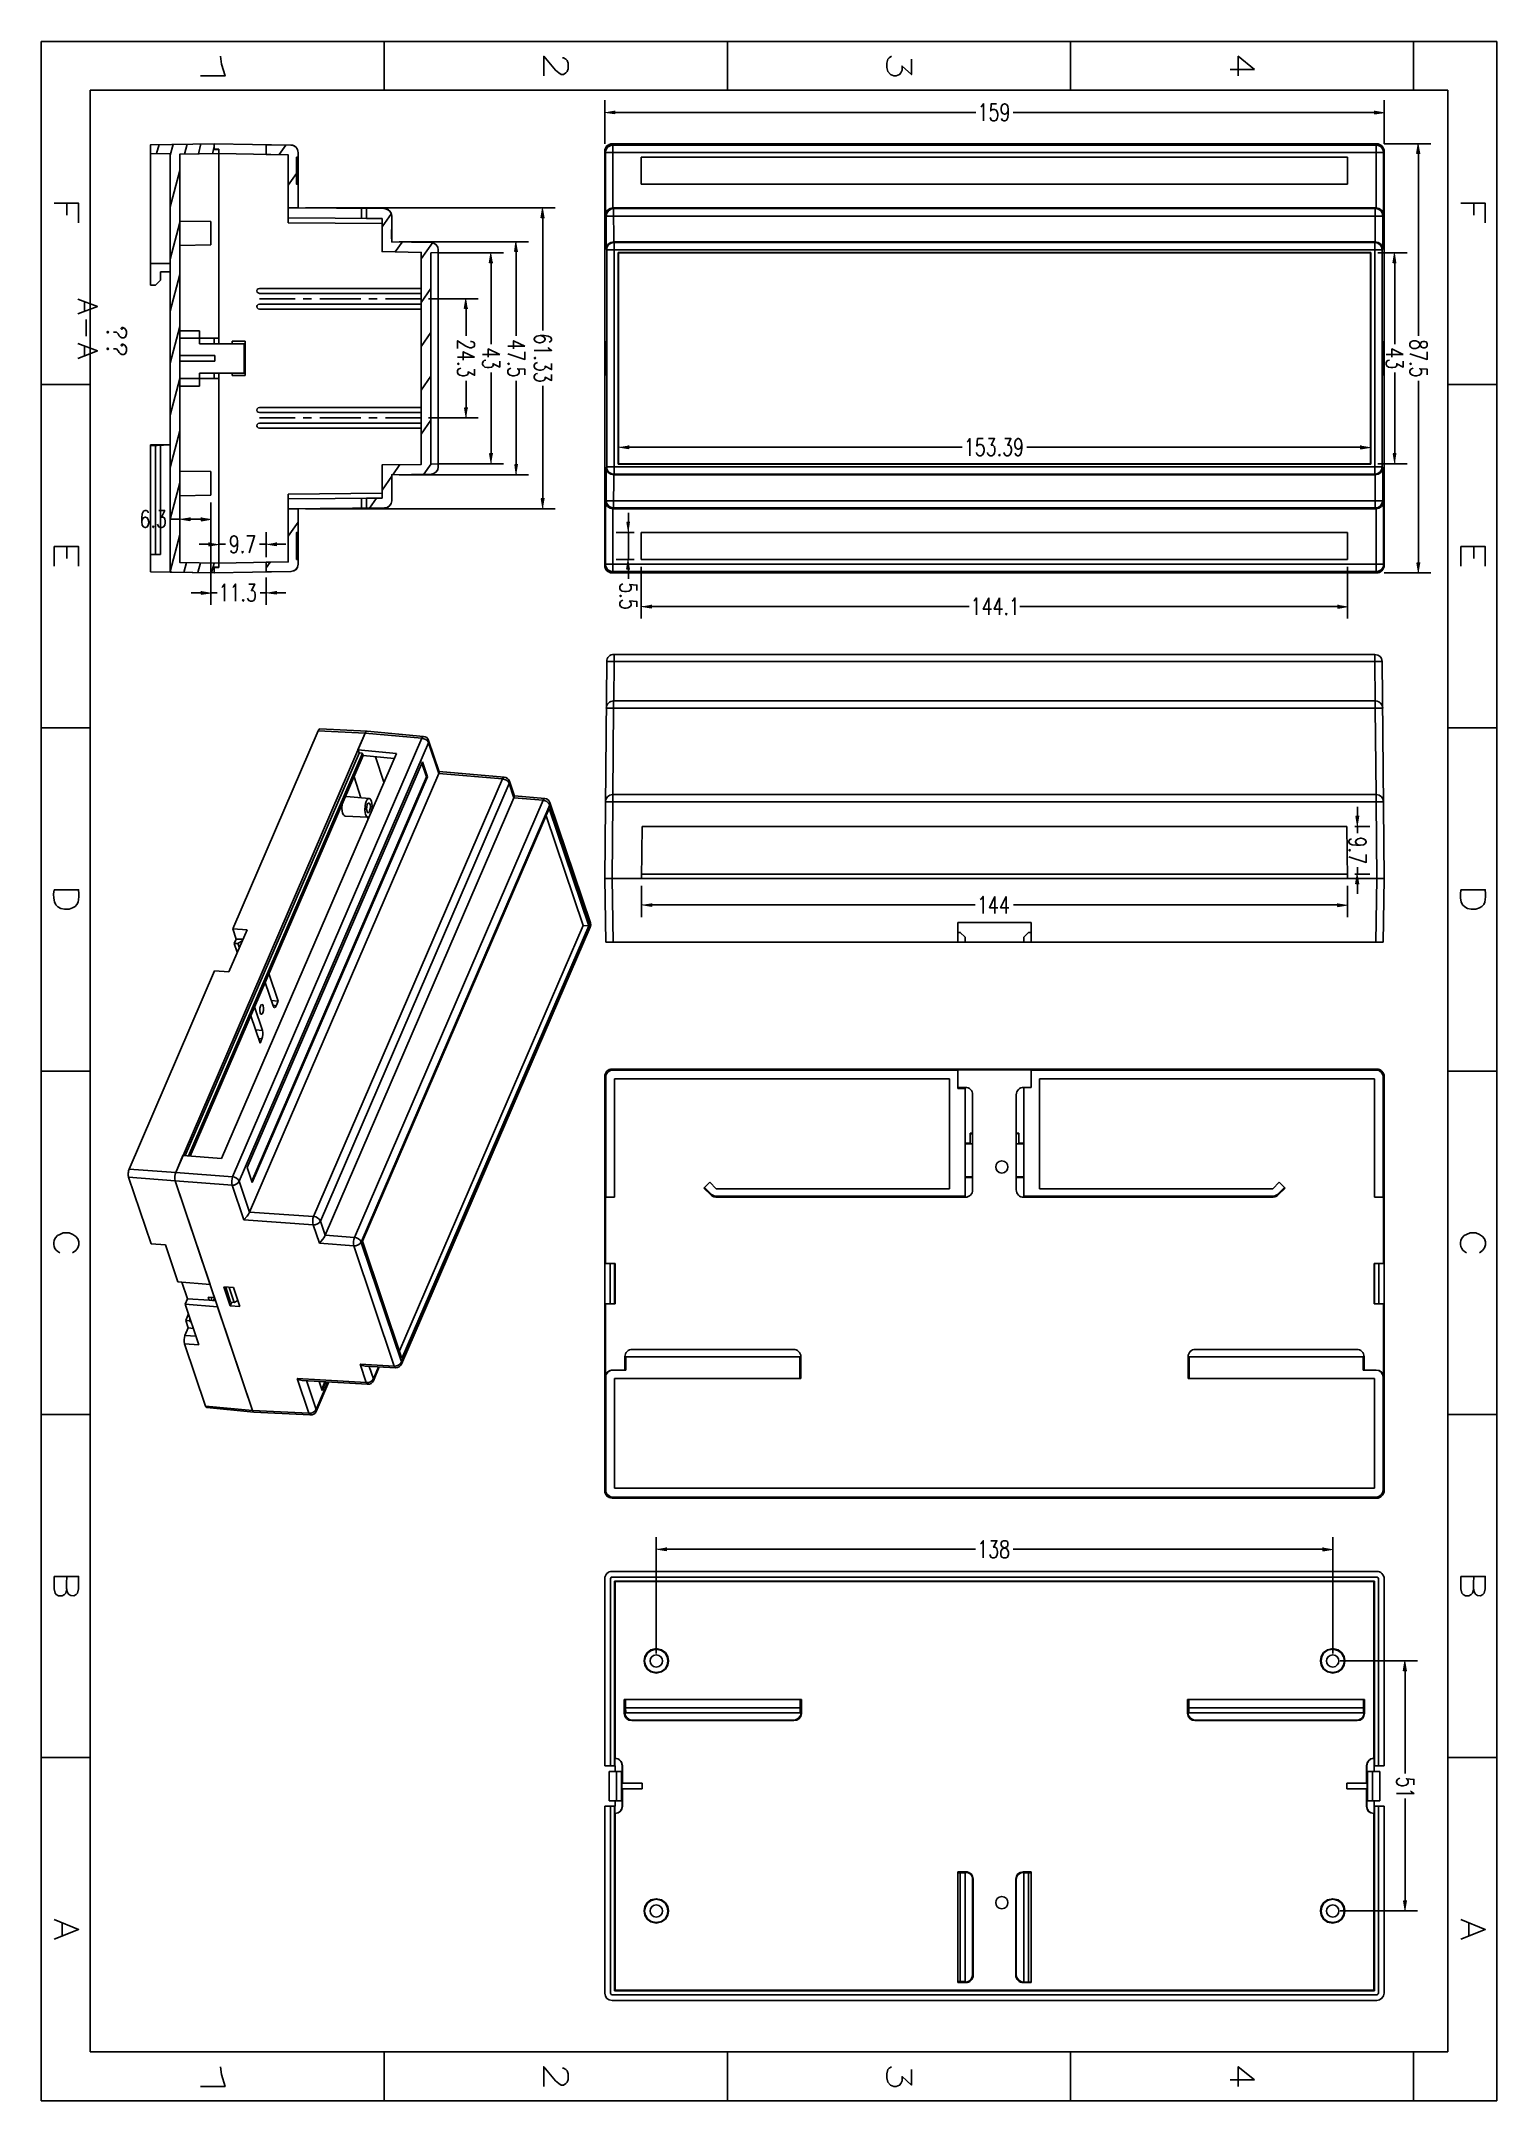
# Model space of a CAD drawing. Header units: inches. Extents: x 9 to 586, y 13 to 829.
import ezdxf

# ---------------------------------------------------------------- set-up
doc = ezdxf.new("R2010")
doc.units = ezdxf.units.IN
doc.header["$MEASUREMENT"] = 0
doc.layers.add('图层 1', color=7, linetype='Continuous')

msp = doc.modelspace()

# ---------------------------------------------------------------- hatches: boundary and pattern name
at = {"layer": '图层 1', "true_color": 0xffffff}
for points in [[(8.94, 829.28), (9.24, 829.28), (9.24, 829.22), (9.18, 828.98), (8.94, 828.92)], [(145.26, 829.28), (145.26, 829.22), (145.2, 828.98), (144.96, 828.92), (144.72, 828.98), (144.66, 829.22), (144.66, 829.28)], [(281.28, 829.28), (281.28, 829.22), (281.22, 828.98), (280.98, 828.92), (280.74, 828.98), (280.68, 829.22), (280.68, 829.28)], [(417.3, 829.28), (417.3, 829.22), (417.24, 828.98), (417, 828.92), (416.76, 828.98), (416.7, 829.22), (416.7, 829.28)], [(553.32, 829.28), (553.32, 829.22), (553.26, 828.98), (553.02, 828.92), (552.78, 828.98), (552.72, 829.22), (552.72, 829.28)], [(236.28, 801.74), (236.28, 800.48), (232.38, 801.08)], [(537.48, 801.74), (537.48, 800.48), (541.38, 801.08)], [(555.66, 784.76), (554.34, 784.76), (555, 788.6)], [(208.5, 759.32), (207.18, 759.32), (207.84, 763.22)], [(187.98, 741.5), (186.66, 741.5), (187.32, 745.4)], [(197.94, 745.88), (196.68, 745.88), (197.28, 749.72)], [(546.18, 741.5), (544.92, 741.5), (545.58, 745.4)], [(178.02, 723.32), (176.76, 723.32), (177.42, 727.22)], [(178.02, 683.84), (176.76, 683.84), (177.42, 680)], [(187.98, 665.72), (186.66, 665.72), (187.32, 661.82)], [(197.94, 661.34), (196.68, 661.34), (197.28, 657.44)], [(241.74, 669.02), (241.74, 667.7), (237.84, 668.36)], [(532.02, 669.02), (532.02, 667.7), (535.92, 668.36)], [(546.18, 665.72), (544.92, 665.72), (545.58, 661.82)], [(208.5, 647.9), (207.18, 647.9), (207.84, 644)], [(67.86, 640.52), (67.86, 639.26), (63.96, 639.92)], [(72.36, 640.52), (72.36, 639.26), (76.2, 639.92)], [(242.34, 638.48), (241.08, 638.48), (241.74, 634.58)], [(75.42, 630.56), (75.42, 629.24), (79.32, 629.9)], [(102.06, 630.56), (102.06, 629.24), (98.16, 629.9)], [(242.34, 620), (241.08, 620), (241.74, 623.9)], [(555.66, 622.46), (554.34, 622.46), (555, 618.56)], [(72.36, 611.36), (72.36, 610.1), (76.2, 610.7)], [(102.06, 611.36), (102.06, 610.1), (98.16, 610.7)], [(250.74, 605.9), (250.74, 604.64), (246.84, 605.24)], [(523.02, 605.9), (523.02, 604.64), (526.86, 605.24)], [(531.48, 521.96), (530.16, 521.96), (530.82, 518.06)], [(531.48, 495.32), (530.16, 495.32), (530.82, 499.22)], [(250.86, 487.58), (250.86, 486.32), (246.96, 486.98)], [(522.9, 487.58), (522.9, 486.32), (526.8, 486.98)], [(256.68, 232.28), (256.68, 230.96), (252.78, 231.62)], [(517.08, 232.28), (517.08, 230.96), (520.98, 231.62)], [(550.38, 183.5), (549.06, 183.5), (549.72, 187.4)], [(550.38, 92.18), (549.06, 92.18), (549.72, 88.28)]]:
    msp.add_hatch(color=7, dxfattribs=at).paths.add_polyline_path(points)

# ---------------------------------------------------------------- linework, layer by layer
at = {"layer": '图层 1', "lineweight": 0}
for points in [[(8.94, 829.28), (9.24, 829.28), (9.24, 829.22), (9.18, 828.98), (8.94, 828.92)], [(145.26, 829.28), (145.26, 829.22), (145.2, 828.98), (144.96, 828.92), (144.72, 828.98), (144.66, 829.22), (144.66, 829.28)], [(281.28, 829.28), (281.28, 829.22), (281.22, 828.98), (280.98, 828.92), (280.74, 828.98), (280.68, 829.22), (280.68, 829.28)], [(417.3, 829.28), (417.3, 829.22), (417.24, 828.98), (417, 828.92), (416.76, 828.98), (416.7, 829.22), (416.7, 829.28)], [(553.32, 829.28), (553.32, 829.22), (553.26, 828.98), (553.02, 828.92), (552.78, 828.98), (552.72, 829.22), (552.72, 829.28)], [(236.28, 801.74), (236.28, 800.48), (232.38, 801.08)], [(537.48, 801.74), (537.48, 800.48), (541.38, 801.08)], [(555.66, 784.76), (554.34, 784.76), (555, 788.6)], [(208.5, 759.32), (207.18, 759.32), (207.84, 763.22)], [(187.98, 741.5), (186.66, 741.5), (187.32, 745.4)], [(197.94, 745.88), (196.68, 745.88), (197.28, 749.72)], [(546.18, 741.5), (544.92, 741.5), (545.58, 745.4)], [(178.02, 723.32), (176.76, 723.32), (177.42, 727.22)], [(178.02, 683.84), (176.76, 683.84), (177.42, 680)], [(187.98, 665.72), (186.66, 665.72), (187.32, 661.82)], [(197.94, 661.34), (196.68, 661.34), (197.28, 657.44)], [(241.74, 669.02), (241.74, 667.7), (237.84, 668.36)], [(532.02, 669.02), (532.02, 667.7), (535.92, 668.36)], [(546.18, 665.72), (544.92, 665.72), (545.58, 661.82)], [(208.5, 647.9), (207.18, 647.9), (207.84, 644)], [(67.86, 640.52), (67.86, 639.26), (63.96, 639.92)], [(72.36, 640.52), (72.36, 639.26), (76.2, 639.92)], [(242.34, 638.48), (241.08, 638.48), (241.74, 634.58)], [(75.42, 630.56), (75.42, 629.24), (79.32, 629.9)], [(102.06, 630.56), (102.06, 629.24), (98.16, 629.9)], [(242.34, 620), (241.08, 620), (241.74, 623.9)], [(555.66, 622.46), (554.34, 622.46), (555, 618.56)], [(72.36, 611.36), (72.36, 610.1), (76.2, 610.7)], [(102.06, 611.36), (102.06, 610.1), (98.16, 610.7)], [(250.74, 605.9), (250.74, 604.64), (246.84, 605.24)], [(523.02, 605.9), (523.02, 604.64), (526.86, 605.24)], [(531.48, 521.96), (530.16, 521.96), (530.82, 518.06)], [(531.48, 495.32), (530.16, 495.32), (530.82, 499.22)], [(250.86, 487.58), (250.86, 486.32), (246.96, 486.98)], [(522.9, 487.58), (522.9, 486.32), (526.8, 486.98)], [(256.68, 232.28), (256.68, 230.96), (252.78, 231.62)], [(517.08, 232.28), (517.08, 230.96), (520.98, 231.62)], [(550.38, 183.5), (549.06, 183.5), (549.72, 187.4)], [(550.38, 92.18), (549.06, 92.18), (549.72, 88.28)]]:
    msp.add_lwpolyline(points, dxfattribs=at)
at = {"layer": '图层 1', "color": 7, "lineweight": 25, "true_color": 0xffffff}
for points in [[(8.94, 829.22), (586.02, 829.22)], [(8.94, 829.22), (586.02, 829.22)], [(8.94, 829.22), (8.94, 13.04)], [(144.96, 829.22), (144.96, 809.84)], [(280.98, 829.22), (280.98, 809.84)], [(417, 829.22), (417, 809.84)], [(553.02, 829.22), (553.02, 809.84)], [(586.02, 829.22), (586.02, 13.04)], [(80.04, 823.34), (80.46, 820.22), (81.84, 815.54), (72.12, 815.54)], [(215.58, 822.74), (216.06, 822.74), (216.96, 822.2), (217.44, 821.66), (217.86, 820.52), (217.86, 818.3), (217.44, 817.22), (216.96, 816.68), (216.06, 816.08), (215.1, 816.08), (214.2, 816.68), (212.82, 817.76), (208.2, 823.34), (208.2, 815.54)], [(353.94, 822.2), (353.94, 816.08), (350.22, 819.44), (350.22, 817.76), (349.74, 816.68), (349.26, 816.08), (347.88, 815.54), (346.98, 815.54), (345.6, 816.08), (344.64, 817.22), (344.22, 818.9), (344.22, 820.52), (344.64, 822.2), (345.12, 822.74), (346.02, 823.34)], [(489.96, 818.12), (480.24, 818.12)], [(489.96, 818.12), (483.48, 823.34), (483.48, 815.54)], [(28.32, 809.84), (566.64, 809.84)], [(28.32, 809.84), (28.32, 32.42)], [(566.64, 809.84), (566.64, 32.42)], [(232.38, 788.6), (232.38, 805.94)], [(236.28, 801.08), (379.5, 801.08)], [(381.42, 803.24), (381.9, 803.54), (382.56, 804.5), (382.56, 797.72)], [(387.72, 804.5), (385.56, 804.5), (385.38, 801.62), (385.56, 801.92), (386.22, 802.22), (386.88, 802.22), (387.54, 801.92), (387.96, 801.26), (388.2, 800.3), (388.2, 799.64), (387.96, 798.68), (387.54, 798.02), (386.88, 797.72), (386.22, 797.72), (385.56, 798.02), (385.38, 798.38), (385.14, 798.98)], [(392.28, 802.22), (392.1, 801.26), (391.62, 800.6), (391.02, 800.3), (390.78, 800.3), (390.12, 800.6), (389.7, 801.26), (389.46, 802.22), (389.46, 802.58), (389.7, 803.54), (390.12, 804.2), (390.78, 804.5), (391.02, 804.5), (391.62, 804.2), (392.1, 803.54), (392.28, 802.22), (392.28, 800.6), (392.1, 798.98), (391.62, 798.02), (391.02, 797.72), (390.54, 797.72), (389.88, 798.02), (389.7, 798.68)], [(537.48, 801.08), (394.26, 801.08)], [(541.38, 788.6), (541.38, 805.94)], [(77.58, 788.6), (52.32, 788.24)], [(60.06, 618.86), (60.06, 784.82), (52.32, 784.7), (52.32, 788.24), (77.58, 788.6), (77.58, 786.32), (79.32, 786.32), (79.32, 784.76), (63.96, 784.52), (63.96, 622.64), (79.32, 622.4), (79.32, 620.84), (77.58, 620.84), (77.58, 618.56), (60.06, 618.86)], [(52.32, 732.56), (52.32, 788.24)], [(60.06, 784.82), (52.32, 784.7)], [(54.72, 784.76), (55.68, 788.3)], [(60.06, 784.16), (61.2, 788.36)], [(60.06, 618.86), (60.06, 784.82)], [(79.32, 784.76), (63.96, 784.52)], [(63.96, 622.64), (63.96, 784.52)], [(65.7, 784.52), (66.78, 788.48)], [(71.28, 784.64), (72.3, 788.54)], [(76.8, 784.7), (77.58, 787.58)], [(77.58, 786.32), (77.58, 788.6)], [(77.58, 788.6), (107.94, 788.06)], [(79.32, 786.5), (77.58, 786.5)], [(77.58, 786.32), (79.32, 786.32)], [(79.32, 711.56), (79.32, 786.5)], [(79.32, 784.76), (79.32, 709.4)], [(79.32, 784.76), (106.92, 784.22)], [(98.16, 784.4), (98.16, 788.24)], [(110.82, 763.22), (106.92, 763.22), (106.92, 784.22), (98.16, 784.4), (98.16, 788.24), (107.94, 788.06)], [(105.96, 788.12), (103.26, 784.34)], [(106.92, 784.22), (106.92, 757.34)], [(110.82, 785.18), (110.58, 786.26), (109.98, 787.22), (109.02, 787.88), (107.94, 788.06)], [(110.82, 785.18), (110.82, 783.26), (110.22, 783.26), (110.22, 772.58), (110.82, 772.58), (110.82, 763.22)], [(110.82, 785.18), (110.82, 763.22)], [(232.62, 785.18), (232.38, 785.72)], [(232.38, 621.5), (232.38, 785.72), (232.38, 711.56)], [(232.62, 785.18), (541.08, 785.18)], [(232.62, 785.18), (232.62, 760.28)], [(235.32, 788.6), (235.56, 788.06)], [(526.8, 788.6), (538.44, 788.6), (235.32, 788.6), (246.96, 788.6)], [(538.2, 788.06), (235.56, 788.06)], [(235.56, 788.06), (235.56, 763.22)], [(247.14, 788.24), (246.96, 788.6)], [(247.14, 788.24), (526.62, 788.24)], [(526.62, 788.24), (526.8, 788.6)], [(538.2, 788.06), (538.44, 788.6)], [(541.08, 785.18), (541.02, 785.9), (540.72, 786.62), (540.24, 787.22), (539.64, 787.7), (538.92, 788), (538.2, 788.06)], [(538.2, 788.06), (538.2, 763.22)], [(541.38, 785.72), (541.08, 785.18)], [(541.08, 760.28), (541.08, 785.18)], [(541.38, 788.6), (559.86, 788.6)], [(541.38, 711.56), (541.38, 785.72), (541.38, 621.5)], [(555, 784.76), (555, 712.46)], [(60.06, 763.58), (63.96, 778.04)], [(110.22, 776.9), (106.92, 772.16)], [(110.22, 772.58), (110.22, 783.26)], [(110.22, 783.26), (110.82, 783.26)], [(526.86, 783.26), (246.84, 783.26)], [(246.84, 772.58), (246.84, 783.26)], [(526.86, 783.26), (526.86, 772.58)], [(110.82, 772.58), (110.22, 772.58)], [(246.84, 772.58), (526.86, 772.58)], [(14.04, 765.08), (23.76, 765.08), (23.76, 757.28)], [(19.08, 765.08), (19.08, 760.28)], [(106.92, 763.22), (145.02, 762.92)], [(106.92, 759.32), (144.06, 758.96)], [(113.7, 763.22), (212.7, 763.22)], [(135.9, 762.98), (135.9, 759.08)], [(137.88, 759.02), (137.88, 762.98)], [(147.78, 760.94), (144.06, 755.66)], [(147.9, 749.72), (147.9, 759.98)], [(207.84, 759.32), (207.84, 714.56)], [(235.56, 763.22), (234.48, 762.98), (233.52, 762.32), (232.86, 761.42), (232.62, 760.28)], [(232.98, 759.98), (232.62, 760.28)], [(232.98, 759.98), (540.78, 759.98)], [(232.98, 759.98), (232.98, 746.9)], [(235.56, 763.22), (235.86, 762.92)], [(538.14, 763.22), (235.56, 763.22)], [(537.84, 762.92), (235.86, 762.92)], [(235.86, 762.92), (235.92, 749.72)], [(253.44, 763.22), (253.44, 762.98)], [(257.34, 762.98), (257.34, 763.22)], [(261.18, 763.22), (261.18, 762.98)], [(265.08, 762.98), (265.08, 763.22)], [(268.92, 763.22), (268.92, 762.98)], [(272.82, 762.98), (272.82, 763.22)], [(276.66, 763.22), (276.66, 762.98)], [(280.5, 762.98), (280.5, 763.22)], [(284.4, 763.22), (284.4, 762.98)], [(288.24, 762.98), (288.24, 763.22)], [(292.14, 763.22), (292.14, 762.98)], [(295.98, 762.98), (295.98, 763.22)], [(299.88, 763.22), (299.88, 762.98)], [(303.72, 762.98), (303.72, 763.22)], [(307.62, 763.22), (307.62, 762.98)], [(311.46, 762.98), (311.46, 763.22)], [(315.3, 763.22), (315.3, 762.98)], [(319.2, 762.98), (319.2, 763.22)], [(323.04, 763.22), (323.04, 762.98)], [(326.94, 762.98), (326.94, 763.22)], [(330.78, 763.22), (330.78, 762.98)], [(334.68, 762.98), (334.68, 763.22)], [(338.52, 763.22), (338.52, 762.98)], [(342.42, 762.98), (342.42, 763.22)], [(346.26, 763.22), (346.26, 762.98)], [(350.16, 762.98), (350.16, 763.22)], [(354, 763.22), (354, 762.98)], [(357.84, 762.98), (357.84, 763.22)], [(361.74, 763.22), (361.74, 762.98)], [(365.58, 762.98), (365.58, 763.22)], [(369.48, 763.22), (369.48, 762.98)], [(373.32, 762.98), (373.32, 763.22)], [(377.22, 763.22), (377.22, 762.98)], [(381.06, 762.98), (381.06, 763.22)], [(384.96, 763.22), (384.96, 762.98)], [(388.8, 762.98), (388.8, 763.22)], [(392.7, 763.22), (392.7, 762.98)], [(396.54, 762.98), (396.54, 763.22)], [(400.38, 763.22), (400.38, 762.98)], [(404.28, 762.98), (404.28, 763.22)], [(408.12, 763.22), (408.12, 762.98)], [(412.02, 762.98), (412.02, 763.22)], [(415.86, 763.22), (415.86, 762.98)], [(419.76, 762.98), (419.76, 763.22)], [(423.6, 763.22), (423.6, 762.98)], [(427.5, 762.98), (427.5, 763.22)], [(431.34, 763.22), (431.34, 762.98)], [(435.24, 762.98), (435.24, 763.22)], [(439.08, 763.22), (439.08, 762.98)], [(442.92, 762.98), (442.92, 763.22)], [(446.82, 763.22), (446.82, 762.98)], [(450.66, 762.98), (450.66, 763.22)], [(454.56, 763.22), (454.56, 762.98)], [(458.4, 762.98), (458.4, 763.22)], [(462.3, 763.22), (462.3, 762.98)], [(466.14, 762.98), (466.14, 763.22)], [(470.04, 763.22), (470.04, 762.98)], [(473.88, 762.98), (473.88, 763.22)], [(477.72, 763.22), (477.72, 762.98)], [(481.62, 762.98), (481.62, 763.22)], [(485.46, 763.22), (485.46, 762.98)], [(489.36, 762.98), (489.36, 763.22)], [(493.2, 763.22), (493.2, 762.98)], [(497.1, 762.98), (497.1, 763.22)], [(500.94, 763.22), (500.94, 762.98)], [(504.84, 762.98), (504.84, 763.22)], [(508.68, 763.22), (508.68, 762.98)], [(512.58, 762.98), (512.58, 763.22)], [(516.42, 763.22), (516.42, 762.98)], [(520.26, 762.98), (520.26, 763.22)], [(537.84, 762.92), (538.14, 763.22)], [(537.84, 762.92), (537.84, 749.72)], [(538.14, 763.22), (539.28, 762.98), (540.24, 762.32), (540.84, 761.42), (541.08, 760.28)], [(541.08, 760.28), (540.78, 759.98)], [(540.78, 746.9), (540.78, 759.98)], [(571.74, 765.08), (581.46, 765.08), (581.46, 757.28)], [(576.84, 765.08), (576.84, 760.28)], [(60.06, 742.94), (63.96, 757.46)], [(63.96, 758), (76.2, 757.82)], [(76.2, 757.82), (76.2, 748.52)], [(106.92, 757.34), (144.06, 757.04)], [(144.06, 745.88), (144.06, 758.96)], [(63.96, 748.28), (76.2, 748.52)], [(144.06, 745.88), (159.6, 745.58)], [(147.9, 749.72), (163.5, 749.48)], [(152.04, 749.66), (149.28, 745.76)], [(150.84, 749.72), (202.14, 749.72)], [(164.04, 749.42), (159.6, 743.06)], [(159.6, 661.58), (159.6, 745.58)], [(166.38, 746.54), (166.38, 745.52), (163.44, 745.4)], [(163.44, 745.4), (166.38, 745.52)], [(163.44, 661.82), (163.44, 745.4)], [(163.44, 745.4), (163.44, 661.82), (166.38, 661.64), (166.38, 660.62)], [(166.38, 746.54), (166.14, 747.68), (165.54, 748.58), (164.64, 749.24), (163.5, 749.48)], [(166.38, 660.62), (166.38, 746.54)], [(166.38, 745.4), (192.18, 745.4)], [(197.28, 745.88), (197.28, 712.46)], [(235.92, 749.72), (234.78, 749.54), (233.82, 748.94), (233.22, 747.98), (232.98, 746.9)], [(233.16, 746.54), (232.98, 746.9)], [(233.16, 746.54), (540.6, 746.54)], [(233.16, 746.54), (233.16, 660.62)], [(235.92, 749.72), (236.04, 749.48)], [(537.84, 749.72), (235.92, 749.72)], [(537.72, 749.48), (236.04, 749.48)], [(236.04, 746.54), (236.04, 749.48)], [(236.04, 745.52), (236.04, 746.54)], [(236.04, 661.64), (236.04, 745.52)], [(237.66, 745.52), (237.84, 745.4)], [(237.66, 745.52), (536.04, 745.52)], [(237.66, 661.64), (237.66, 745.52)], [(237.84, 745.4), (535.92, 745.4)], [(237.84, 661.82), (237.84, 745.4)], [(535.92, 745.4), (536.04, 745.52)], [(535.92, 745.4), (535.92, 661.82)], [(536.04, 661.64), (536.04, 745.52)], [(537.72, 749.48), (537.84, 749.72)], [(537.72, 749.48), (537.72, 746.54)], [(537.72, 746.54), (537.72, 745.52)], [(537.72, 745.52), (537.72, 661.64)], [(537.84, 749.72), (538.98, 749.54), (539.88, 748.94), (540.54, 747.98), (540.78, 746.9)], [(538.8, 745.4), (550.44, 745.4)], [(540.78, 746.9), (540.6, 746.54)], [(540.6, 660.62), (540.6, 746.54)], [(60.06, 741.14), (52.32, 741.14)], [(60.06, 737.84), (56.22, 737.84)], [(56.22, 737.84), (56.22, 734.54)], [(60.06, 722.3), (63.96, 736.82)], [(187.32, 741.5), (187.32, 709.22)], [(545.58, 741.5), (545.58, 709.22)], [(23.52, 727.1), (31.26, 724.16), (23.52, 721.22)], [(54.24, 732.56), (52.32, 732.56)], [(56.22, 734.54), (54.24, 732.56)], [(95.46, 731.3), (94.98, 731.18), (94.62, 730.82), (94.5, 730.34), (94.62, 729.8), (94.98, 729.5), (95.46, 729.32)], [(95.46, 731.3), (159.6, 731.3)], [(159.6, 729.32), (95.46, 729.32)], [(95.46, 727.22), (109.62, 727.22)], [(112.86, 727.22), (116.1, 727.22)], [(119.4, 727.22), (135.66, 727.22)], [(138.9, 727.22), (142.2, 727.22)], [(145.44, 727.22), (159.6, 727.22)], [(163.44, 731.24), (159.6, 725.72)], [(162.48, 727.22), (182.22, 727.22)], [(26.1, 726.02), (26.1, 722.3)], [(26.82, 719), (26.82, 712.4)], [(95.46, 725.06), (94.98, 724.94), (94.62, 724.58), (94.5, 724.1), (94.62, 723.62), (94.98, 723.26), (95.46, 723.14)], [(95.46, 725.06), (159.6, 725.06)], [(159.6, 723.14), (95.46, 723.14)], [(177.42, 723.32), (177.42, 712.46)], [(35.82, 713.96), (35.4, 714.32), (35.04, 713.96), (35.4, 713.6), (35.82, 713.96)], [(41.28, 715.4), (40.92, 715.04), (40.56, 715.4), (40.92, 715.76), (41.28, 715.76), (42.06, 715.4), (42.42, 715.04), (42.78, 714.32), (42.78, 713.24), (42.42, 712.1), (41.7, 711.74), (40.92, 711.74), (40.2, 712.1), (39.84, 712.46), (39.48, 713.24), (38.76, 713.96), (37.62, 713.96)], [(60.06, 701.66), (63.96, 716.18)], [(71.76, 714.5), (63.96, 714.5)], [(63.96, 711.56), (79.32, 711.56)], [(71.76, 714.5), (71.76, 709.4)], [(77.58, 709.4), (77.58, 711.56)], [(89.82, 710.42), (84.6, 710.42)], [(84.6, 710.42), (84.6, 709.4)], [(89.82, 696.8), (89.82, 710.42)], [(163.44, 713.84), (159.6, 708.32)], [(179.16, 710.3), (179.52, 710.3), (180.12, 710.12), (180.48, 709.88), (180.78, 709.46), (180.78, 708.56), (180.48, 708.14), (180.12, 707.96), (179.52, 707.72), (178.86, 707.72), (178.2, 707.96), (177.24, 708.38), (174, 710.54), (174, 707.48)], [(200.7, 708.38), (196.2, 710.54), (196.2, 707.3)], [(210.3, 710), (210.9, 710.24), (211.26, 710.84), (211.26, 711.32), (210.9, 711.92), (209.94, 712.4), (208.32, 712.58), (206.7, 712.58), (205.44, 712.4), (204.78, 711.92), (204.42, 711.32), (204.42, 711.08), (204.78, 710.42), (205.44, 710), (206.4, 709.76), (206.7, 709.76), (207.66, 710), (208.32, 710.42), (208.68, 711.08), (208.68, 711.32), (208.32, 711.92), (207.66, 712.4), (206.7, 712.58)], [(232.5, 710.42), (232.44, 710.42)], [(232.44, 710.42), (232.44, 696.8)], [(232.5, 696.8), (232.5, 710.42)], [(541.26, 696.8), (541.26, 710.42)], [(541.26, 710.42), (541.32, 710.42)], [(541.32, 710.42), (541.32, 696.8)], [(558.42, 709.46), (558.06, 710.12), (557.46, 710.3), (556.8, 710.3), (556.14, 710.12), (555.84, 709.64), (555.48, 708.8), (555.18, 708.14), (554.52, 707.72), (553.86, 707.48), (552.9, 707.48), (552.24, 707.72), (551.94, 707.96), (551.58, 708.56), (551.58, 709.46), (551.94, 710.12), (552.24, 710.3), (552.9, 710.54), (553.86, 710.54), (554.52, 710.3), (555.18, 709.88), (555.48, 709.22), (555.84, 708.38), (556.14, 707.96), (556.8, 707.72), (557.46, 707.72), (558.06, 707.96), (558.42, 708.56), (558.42, 709.46)], [(23.52, 709.46), (31.26, 706.52), (23.52, 703.58)], [(26.1, 708.38), (26.1, 704.72)], [(35.82, 707.36), (35.4, 707.72), (35.04, 707.36), (35.4, 707), (35.82, 707.36)], [(41.28, 708.8), (40.92, 708.44), (40.56, 708.8), (40.92, 709.16), (41.28, 709.16), (42.06, 708.8), (42.42, 708.44), (42.78, 707.72), (42.78, 706.58), (42.42, 705.5), (41.7, 705.14), (40.92, 705.14), (40.2, 705.5), (39.84, 705.86), (39.48, 706.58), (38.76, 707.36), (37.62, 707.36)], [(63.96, 704.78), (77.82, 704.78)], [(63.96, 702.44), (77.82, 702.44)], [(71.76, 709.4), (89.46, 709.4)], [(77.82, 702.44), (77.82, 704.78)], [(89.46, 697.7), (89.46, 709.4)], [(180.78, 704), (174, 704)], [(180.78, 704), (176.28, 706.22), (176.28, 702.92)], [(190.74, 705.14), (183.9, 705.14)], [(190.74, 702.5), (190.74, 700.1), (188.1, 701.42), (188.1, 700.76), (187.8, 700.34), (187.5, 700.1), (186.48, 699.92), (185.88, 699.92), (184.86, 700.1), (184.26, 700.58), (183.9, 701.18), (183.9, 701.84), (184.26, 702.5), (184.56, 702.74), (185.22, 702.92)], [(190.74, 705.14), (186.18, 707.3), (186.18, 704)], [(200.7, 708.38), (193.92, 708.38)], [(193.92, 705.32), (200.7, 703.16), (200.7, 706.22)], [(209.94, 707.84), (210.3, 707.36), (211.26, 706.76), (204.42, 706.76)], [(205.08, 703.7), (204.78, 703.94), (204.42, 703.7), (204.78, 703.46), (205.08, 703.7)], [(548.94, 705.14), (542.16, 705.14)], [(548.94, 702.5), (548.94, 700.1), (546.36, 701.42), (546.36, 700.76), (546.06, 700.34), (545.7, 700.1), (544.74, 699.92), (544.08, 699.92), (543.12, 700.1), (542.46, 700.58), (542.16, 701.18), (542.16, 701.84), (542.46, 702.5), (542.82, 702.74), (543.48, 702.92)], [(548.94, 705.14), (544.44, 707.3), (544.44, 704)], [(551.58, 705.32), (558.42, 703.16), (558.42, 706.22)], [(60.06, 681.02), (63.96, 695.54)], [(71.76, 695.54), (63.96, 695.54)], [(89.46, 697.7), (71.76, 697.7)], [(71.76, 697.7), (71.76, 692.6)], [(71.76, 695.6), (79.32, 695.6)], [(77.58, 695.6), (77.58, 697.7)], [(79.32, 697.7), (79.32, 622.46)], [(79.32, 620.84), (79.32, 695.6)], [(84.6, 697.7), (84.6, 696.8)], [(84.6, 696.8), (89.82, 696.8)], [(163.44, 696.5), (159.6, 690.92)], [(174.66, 701.42), (174.3, 701.66), (174, 701.42), (174.3, 701.18), (174.66, 701.42)], [(180.78, 699.26), (180.78, 696.86), (178.2, 698.18), (178.2, 697.52), (177.9, 697.1), (177.54, 696.86), (176.58, 696.62), (175.92, 696.62), (174.96, 696.86), (174.3, 697.28), (174, 697.94), (174, 698.6), (174.3, 699.26), (174.66, 699.44), (175.26, 699.68)], [(177.42, 683.84), (177.42, 694.7)], [(187.32, 665.72), (187.32, 697.94)], [(194.58, 701.42), (194.22, 701.66), (193.92, 701.42), (194.22, 701.18), (194.58, 701.42)], [(200.7, 697.1), (200.7, 699.26), (197.82, 699.44), (198.12, 699.26), (198.42, 698.6), (198.42, 697.94), (198.12, 697.28), (197.46, 696.86), (196.5, 696.62), (195.84, 696.62), (194.88, 696.86), (194.22, 697.28), (193.92, 697.94), (193.92, 698.6), (194.22, 699.26), (194.58, 699.44), (195.18, 699.68)], [(197.28, 661.34), (197.28, 694.7)], [(211.26, 701.54), (211.26, 699.14), (208.68, 700.46), (208.68, 699.8), (208.32, 699.38), (208.02, 699.14), (207.06, 698.9), (206.4, 698.9), (205.44, 699.14), (204.78, 699.56), (204.42, 700.22), (204.42, 700.88), (204.78, 701.54), (205.08, 701.72), (205.74, 701.96)], [(211.26, 697.22), (211.26, 694.82), (208.68, 696.08), (208.68, 695.48), (208.32, 695), (208.02, 694.82), (207.06, 694.58), (206.4, 694.58), (205.44, 694.82), (204.78, 695.24), (204.42, 695.9), (204.42, 696.56), (204.78, 697.22), (205.08, 697.4), (205.74, 697.64)], [(232.38, 695.6), (232.38, 621.5)], [(232.44, 696.8), (232.5, 696.8)], [(541.32, 696.8), (541.26, 696.8)], [(541.38, 621.5), (541.38, 695.6)], [(545.58, 665.72), (545.58, 697.94)], [(552.24, 701.42), (551.94, 701.66), (551.58, 701.42), (551.94, 701.18), (552.24, 701.42)], [(558.42, 697.1), (558.42, 699.26), (555.48, 699.44), (555.84, 699.26), (556.14, 698.6), (556.14, 697.94), (555.84, 697.28), (555.18, 696.86), (554.22, 696.62), (553.56, 696.62), (552.6, 696.86), (551.94, 697.28), (551.58, 697.94), (551.58, 698.6), (551.94, 699.26), (552.24, 699.44), (552.9, 699.68)], [(555, 622.46), (555, 694.7)], [(8.94, 693.2), (28.32, 693.2)], [(63.96, 692.6), (71.76, 692.6)], [(207.84, 647.9), (207.84, 692.66)], [(566.64, 693.2), (586.02, 693.2)], [(95.46, 684.08), (94.98, 683.96), (94.62, 683.6), (94.5, 683.06), (94.62, 682.58), (94.98, 682.22), (95.46, 682.1)], [(95.46, 677.84), (94.98, 677.72), (94.62, 677.36), (94.5, 676.88), (94.62, 676.4), (94.98, 676.04), (95.46, 675.92)], [(95.46, 684.08), (159.6, 684.08)], [(159.6, 682.1), (95.46, 682.1)], [(109.62, 680), (95.46, 680)], [(95.46, 677.84), (159.6, 677.84)], [(116.1, 680), (112.86, 680)], [(135.66, 680), (119.4, 680)], [(142.2, 680), (138.9, 680)], [(159.6, 680), (145.44, 680)], [(163.44, 679.1), (159.6, 673.52)], [(162.48, 680), (182.22, 680)], [(52.32, 668.96), (60.06, 669.38), (52.32, 669.38)], [(52.32, 669.38), (52.32, 618.98)], [(60.06, 660.38), (63.96, 674.9)], [(159.6, 675.92), (95.46, 675.92)], [(237.84, 664.7), (237.84, 673.22)], [(376.02, 670.46), (376.44, 670.82), (377.1, 671.78), (377.1, 664.94)], [(382.32, 671.78), (380.16, 671.78), (379.92, 668.84), (380.16, 669.2), (380.82, 669.5), (381.42, 669.5), (382.08, 669.2), (382.56, 668.54), (382.74, 667.58), (382.74, 666.92), (382.56, 665.96), (382.08, 665.3), (381.42, 664.94), (380.82, 664.94), (380.16, 665.3), (379.92, 665.6), (379.74, 666.26)], [(384.48, 671.78), (386.88, 671.78), (385.56, 669.2), (386.22, 669.2), (386.64, 668.84), (386.88, 668.54), (387.06, 667.58), (387.06, 666.92), (386.88, 665.96), (386.46, 665.3), (385.8, 664.94), (385.14, 664.94), (384.48, 665.3), (384.24, 665.6), (384.06, 666.26)], [(391.02, 671.78), (393.36, 671.78), (392.1, 669.2), (392.76, 669.2), (393.18, 668.84), (393.36, 668.54), (393.6, 667.58), (393.6, 666.92), (393.36, 665.96), (392.94, 665.3), (392.28, 664.94), (391.62, 664.94), (391.02, 665.3), (390.78, 665.6), (390.54, 666.26)], [(397.74, 669.5), (397.5, 668.54), (397.08, 667.88), (396.42, 667.58), (396.18, 667.58), (395.58, 667.88), (395.1, 668.54), (394.92, 669.5), (394.92, 669.8), (395.1, 670.82), (395.58, 671.42), (396.18, 671.78), (396.42, 671.78), (397.08, 671.42), (397.5, 670.82), (397.74, 669.5), (397.74, 667.88), (397.5, 666.26), (397.08, 665.3), (396.42, 664.94), (396, 664.94), (395.34, 665.3), (395.1, 665.96)], [(535.92, 664.7), (535.92, 673.22)], [(54.24, 669.08), (54.24, 625.82)], [(56.22, 625.82), (56.22, 669.14)], [(159.6, 661.58), (144.06, 661.34)], [(144.06, 648.2), (144.06, 661.34)], [(151.14, 661.46), (148.32, 657.44)], [(163.56, 661.82), (160.62, 657.68)], [(166.38, 661.64), (163.44, 661.82)], [(166.38, 661.82), (192.18, 661.82)], [(236.04, 660.62), (236.04, 661.64)], [(237.84, 661.82), (237.66, 661.64)], [(536.04, 661.64), (237.66, 661.64)], [(535.92, 661.82), (237.84, 661.82)], [(241.74, 668.36), (374.1, 668.36)], [(388.8, 665.6), (388.62, 665.3), (388.8, 664.94), (389.04, 665.3), (388.8, 665.6)], [(532.02, 668.36), (399.66, 668.36)], [(536.04, 661.64), (535.92, 661.82)], [(537.72, 661.64), (537.72, 660.62)], [(538.8, 661.82), (550.44, 661.82)], [(60.06, 639.8), (63.96, 654.26)], [(63.96, 658.88), (76.2, 658.7)], [(76.2, 658.7), (76.2, 649.4)], [(147.9, 656.9), (144.06, 651.32)], [(163.5, 657.68), (147.9, 657.44)], [(163.5, 657.68), (147.9, 657.44), (147.9, 647.18)], [(147.9, 647.18), (147.9, 657.44)], [(150.84, 657.44), (202.14, 657.44)], [(163.5, 657.68), (164.64, 657.92), (165.54, 658.58), (166.14, 659.54), (166.38, 660.62)], [(232.98, 660.32), (233.16, 660.62)], [(235.92, 657.44), (234.78, 657.68), (233.82, 658.28), (233.22, 659.18), (232.98, 660.32)], [(232.98, 660.32), (232.98, 647.18)], [(540.6, 660.62), (233.16, 660.62)], [(235.92, 657.44), (235.86, 644.3)], [(236.04, 657.68), (235.92, 657.44)], [(235.92, 657.44), (537.84, 657.44)], [(236.04, 657.68), (236.04, 660.62)], [(236.04, 657.68), (537.72, 657.68)], [(537.72, 660.62), (537.72, 657.68)], [(537.84, 657.44), (537.72, 657.68)], [(537.84, 657.44), (538.98, 657.68), (539.88, 658.28), (540.54, 659.18), (540.78, 660.32)], [(537.84, 657.44), (537.84, 644.3)], [(540.6, 660.62), (540.78, 660.32)], [(540.78, 647.18), (540.78, 660.32)], [(63.96, 649.16), (76.2, 649.4)], [(76.2, 646.46), (76.2, 635.06)], [(144.06, 650.12), (106.92, 649.82)], [(106.92, 649.82), (106.92, 622.94)], [(106.92, 647.9), (144.06, 648.2)], [(135.9, 648.14), (135.9, 644.24)], [(137.88, 648.14), (137.88, 644.24)], [(141.84, 648.2), (139.08, 644.24)], [(145.02, 644.3), (146.16, 644.54), (147.06, 645.14), (147.72, 646.1), (147.9, 647.18)], [(232.62, 646.88), (232.98, 647.18)], [(235.56, 644), (234.48, 644.24), (233.52, 644.84), (232.86, 645.8), (232.62, 646.88)], [(232.62, 646.88), (232.62, 622.04)], [(540.78, 647.18), (232.98, 647.18)], [(538.14, 644), (539.28, 644.24), (540.24, 644.84), (540.84, 645.8), (541.08, 646.88)], [(540.78, 647.18), (541.08, 646.88)], [(541.08, 622.04), (541.08, 646.88)], [(51.42, 642.32), (51.18, 642.98), (50.58, 643.28), (50.1, 643.28), (49.44, 642.98), (49.02, 642.02), (48.84, 640.4), (48.84, 638.78), (49.02, 637.46), (49.44, 636.8), (50.1, 636.5), (50.34, 636.5), (51, 636.8), (51.42, 637.46), (51.66, 638.42), (51.66, 638.78), (51.42, 639.74), (51, 640.4), (50.34, 640.7), (50.1, 640.7), (49.44, 640.4), (49.02, 639.74), (48.84, 638.78)], [(53.4, 637.16), (53.16, 636.8), (53.4, 636.5), (53.58, 636.8), (53.4, 637.16)], [(55.56, 643.28), (57.9, 643.28), (56.64, 640.7), (57.3, 640.7), (57.72, 640.4), (57.9, 640.04), (58.14, 639.08), (58.14, 638.42), (57.9, 637.46), (57.48, 636.8), (56.82, 636.5), (56.22, 636.5), (55.56, 636.8), (55.32, 637.16), (55.08, 637.82)], [(63.96, 639.92), (60.06, 639.92)], [(63.96, 640.82), (63.96, 635.06)], [(72.36, 639.92), (67.86, 639.92)], [(76.2, 643.58), (76.2, 605.84)], [(106.92, 643.94), (110.82, 644), (110.82, 634.58), (110.22, 634.58), (110.22, 623.9), (110.82, 623.9), (110.82, 622.04), (110.58, 620.9), (109.98, 619.94), (109.02, 619.34), (107.94, 619.1), (98.16, 618.92), (98.16, 622.76), (106.92, 622.94), (106.92, 643.94)], [(106.92, 643.94), (145.02, 644.3)], [(110.82, 638.66), (106.92, 633.08)], [(110.82, 644), (110.82, 622.04)], [(113.7, 644), (212.7, 644)], [(235.86, 644.3), (235.56, 644)], [(235.56, 644), (538.14, 644)], [(235.56, 644), (235.56, 619.1)], [(235.86, 644.3), (537.84, 644.3)], [(241.74, 638.48), (241.74, 642.38)], [(253.44, 644.24), (253.44, 644)], [(257.34, 644), (257.34, 644.24)], [(261.18, 644.24), (261.18, 644)], [(265.08, 644), (265.08, 644.24)], [(268.92, 644.24), (268.92, 644)], [(272.82, 644), (272.82, 644.24)], [(276.66, 644.24), (276.66, 644)], [(280.5, 644), (280.5, 644.24)], [(284.4, 644.24), (284.4, 644)], [(288.24, 644), (288.24, 644.24)], [(292.14, 644.24), (292.14, 644)], [(295.98, 644), (295.98, 644.24)], [(299.88, 644.24), (299.88, 644)], [(303.72, 644), (303.72, 644.24)], [(307.62, 644.24), (307.62, 644)], [(311.46, 644), (311.46, 644.24)], [(315.3, 644.24), (315.3, 644)], [(319.2, 644), (319.2, 644.24)], [(323.04, 644.24), (323.04, 644)], [(326.94, 644), (326.94, 644.24)], [(330.78, 644.24), (330.78, 644)], [(334.68, 644), (334.68, 644.24)], [(338.52, 644.24), (338.52, 644)], [(342.42, 644), (342.42, 644.24)], [(346.26, 644.24), (346.26, 644)], [(350.16, 644), (350.16, 644.24)], [(354, 644.24), (354, 644)], [(357.84, 644), (357.84, 644.24)], [(361.74, 644.24), (361.74, 644)], [(365.58, 644), (365.58, 644.24)], [(369.48, 644.24), (369.48, 644)], [(372.36, 644.24), (372.36, 644)], [(373.32, 644), (373.32, 644.24)], [(377.22, 644.24), (377.22, 644)], [(378.18, 644.24), (378.18, 644)], [(378.42, 644.24), (378.42, 644)], [(381.06, 644), (381.06, 644.24)], [(384.96, 644.24), (384.96, 644)], [(388.8, 644), (388.8, 644.24)], [(392.7, 644.24), (392.7, 644)], [(395.34, 644.24), (395.34, 644)], [(395.52, 644.24), (395.52, 644)], [(396.54, 644), (396.54, 644.24)], [(400.38, 644.24), (400.38, 644)], [(401.4, 644.24), (401.4, 644)], [(404.28, 644), (404.28, 644.24)], [(408.12, 644.24), (408.12, 644)], [(412.02, 644), (412.02, 644.24)], [(415.86, 644.24), (415.86, 644)], [(419.76, 644), (419.76, 644.24)], [(423.6, 644.24), (423.6, 644)], [(427.5, 644), (427.5, 644.24)], [(431.34, 644.24), (431.34, 644)], [(435.24, 644), (435.24, 644.24)], [(439.08, 644.24), (439.08, 644)], [(442.92, 644), (442.92, 644.24)], [(446.82, 644.24), (446.82, 644)], [(450.66, 644), (450.66, 644.24)], [(454.56, 644.24), (454.56, 644)], [(458.4, 644), (458.4, 644.24)], [(462.3, 644.24), (462.3, 644)], [(466.14, 644), (466.14, 644.24)], [(470.04, 644.24), (470.04, 644)], [(473.88, 644), (473.88, 644.24)], [(477.72, 644.24), (477.72, 644)], [(481.62, 644), (481.62, 644.24)], [(485.46, 644.24), (485.46, 644)], [(489.36, 644), (489.36, 644.24)], [(493.2, 644.24), (493.2, 644)], [(497.1, 644), (497.1, 644.24)], [(500.94, 644.24), (500.94, 644)], [(504.84, 644), (504.84, 644.24)], [(508.68, 644.24), (508.68, 644)], [(512.58, 644), (512.58, 644.24)], [(516.42, 644.24), (516.42, 644)], [(520.26, 644), (520.26, 644.24)], [(538.14, 644), (537.84, 644.3)], [(538.2, 644), (538.2, 619.1)], [(14.04, 629), (14.04, 621.26)], [(14.04, 629), (23.76, 629), (23.76, 621.26)], [(19.08, 629), (19.08, 624.26)], [(60.06, 619.16), (63.96, 633.62)], [(75.42, 629.9), (71.58, 629.9)], [(79.32, 624.56), (79.32, 634.76)], [(79.32, 629.9), (82.02, 629.9)], [(86.82, 631.04), (86.58, 630.02), (86.16, 629.42), (85.5, 629.06), (85.26, 629.06), (84.6, 629.42), (84.18, 630.02), (84, 631.04), (84, 631.34), (84.18, 632.3), (84.6, 632.96), (85.26, 633.26), (85.5, 633.26), (86.16, 632.96), (86.58, 632.3), (86.82, 631.04), (86.82, 629.42), (86.58, 627.8), (86.16, 626.78), (85.5, 626.48), (85.08, 626.48), (84.42, 626.78), (84.18, 627.44)], [(91.38, 626.48), (93.54, 633.26), (90.48, 633.26)], [(98.16, 629.9), (95.46, 629.9)], [(98.16, 624.74), (98.16, 634.76)], [(102.06, 629.9), (105.96, 629.9)], [(110.22, 634.58), (110.82, 634.58)], [(110.22, 623.9), (110.22, 634.58)], [(243.96, 634.58), (236.88, 634.58)], [(241.74, 634.58), (241.74, 623.9)], [(526.86, 634.58), (246.84, 634.58)], [(246.84, 623.9), (246.84, 634.58)], [(526.86, 634.58), (526.86, 623.9)], [(571.74, 629), (571.74, 621.26)], [(571.74, 629), (581.46, 629), (581.46, 621.26)], [(576.84, 629), (576.84, 624.26)], [(56.22, 625.82), (52.32, 625.82)], [(79.32, 622.4), (63.96, 622.64)], [(65.52, 618.74), (66.54, 622.64)], [(71.04, 618.68), (72.06, 622.52)], [(76.5, 618.56), (77.58, 622.46)], [(79.32, 620.84), (77.58, 620.84)], [(77.58, 618.56), (77.58, 620.84)], [(79.32, 620.72), (77.58, 620.72)], [(106.92, 622.94), (79.32, 622.46)], [(79.32, 620.84), (79.32, 620.72)], [(88.74, 627.14), (88.56, 626.78), (88.74, 626.48), (88.98, 626.78), (88.74, 627.14)], [(99.72, 622.82), (98.16, 620.6)], [(98.16, 618.92), (98.16, 622.76)], [(110.64, 621.02), (109.8, 619.76)], [(110.82, 623.9), (110.22, 623.9)], [(232.38, 621.5), (232.62, 622.04)], [(232.38, 621.5), (232.44, 621.02), (232.5, 620.6)], [(232.5, 620.6), (232.68, 620.18)], [(541.08, 622.04), (232.62, 622.04)], [(243.96, 623.9), (236.88, 623.9)], [(246.84, 623.9), (526.86, 623.9)], [(246.84, 621.02), (246.84, 600.44)], [(526.86, 621.02), (526.86, 600.44)], [(541.08, 622.04), (541.38, 621.5)], [(52.32, 618.98), (77.58, 618.56)], [(107.94, 619.1), (77.58, 618.56)], [(80.58, 612.8), (81, 613.16), (81.66, 614.12), (81.66, 607.34)], [(84.9, 612.8), (85.38, 613.16), (85.98, 614.12), (85.98, 607.34)], [(91.2, 614.12), (93.6, 614.12), (92.28, 611.54), (92.94, 611.54), (93.36, 611.24), (93.6, 610.88), (93.84, 609.92), (93.84, 609.26), (93.6, 608.3), (93.18, 607.64), (92.52, 607.34), (91.86, 607.34), (91.2, 607.64), (91.02, 608), (90.78, 608.6)], [(98.16, 616.7), (98.16, 605.84)], [(232.68, 620.18), (232.92, 619.76), (233.22, 619.4), (233.58, 619.1)], [(233.58, 619.1), (233.94, 618.92)], [(233.94, 618.92), (234.36, 618.74), (234.84, 618.62), (235.32, 618.56)], [(235.56, 619.1), (235.32, 618.56)], [(526.8, 618.56), (538.44, 618.56), (235.32, 618.56), (246.96, 618.56)], [(235.56, 619.1), (538.2, 619.1)], [(245.1, 611.6), (245.1, 613.76), (242.22, 614), (242.52, 613.76), (242.82, 613.1), (242.82, 612.44), (242.52, 611.78), (241.86, 611.36), (240.9, 611.18), (240.24, 611.18), (239.28, 611.36), (238.62, 611.78), (238.32, 612.44), (238.32, 613.1), (238.62, 613.76), (238.98, 614), (239.58, 614.18)], [(241.74, 620), (241.74, 616.16)], [(247.14, 618.92), (246.96, 618.56)], [(247.14, 618.92), (526.62, 618.92)], [(526.62, 618.92), (526.8, 618.56)], [(538.44, 618.56), (538.2, 619.1)], [(541.38, 618.56), (559.86, 618.56)], [(72.36, 610.7), (68.46, 610.7)], [(76.2, 610.7), (78.66, 610.7)], [(89.04, 608), (88.8, 607.64), (89.04, 607.34), (89.28, 607.64), (89.04, 608)], [(98.16, 610.7), (95.76, 610.7)], [(102.06, 610.7), (105.96, 610.7)], [(238.98, 609.44), (238.62, 609.62), (238.32, 609.44), (238.62, 609.2), (238.98, 609.44)], [(250.74, 605.24), (376.8, 605.24)], [(378.72, 607.4), (379.14, 607.7), (379.8, 608.66), (379.8, 601.88)], [(384.6, 608.66), (382.44, 604.16), (385.68, 604.16)], [(384.6, 608.66), (384.6, 601.88)], [(388.92, 608.66), (386.76, 604.16), (390, 604.16)], [(388.92, 608.66), (388.92, 601.88)], [(393.9, 607.4), (394.38, 607.7), (394.98, 608.66), (394.98, 601.88)], [(523.02, 605.24), (396.96, 605.24)], [(391.56, 602.54), (391.32, 602.18), (391.56, 601.88), (391.74, 602.18), (391.56, 602.54)], [(232.8, 472.22), (232.38, 497.48), (233.16, 583.4)], [(233.16, 583.4), (236.04, 583.4)], [(236.04, 583.4), (235.92, 567.8)], [(537.72, 586.28), (236.04, 586.28)], [(236.04, 583.4), (236.04, 586.28)], [(236.04, 583.4), (537.72, 583.4)], [(537.72, 586.28), (537.72, 583.4)], [(537.72, 583.4), (540.6, 583.4)], [(537.84, 567.8), (537.72, 583.4)], [(540.6, 583.4), (541.38, 497.48)], [(232.98, 564.92), (235.86, 564.92)], [(235.86, 564.92), (235.56, 530.72)], [(235.86, 564.92), (235.86, 567.8)], [(235.86, 564.92), (537.84, 564.92)], [(537.84, 567.8), (235.92, 567.8)], [(540.78, 564.92), (540.66, 565.7), (540.36, 566.36), (539.88, 566.96), (539.28, 567.44), (538.62, 567.74), (537.84, 567.8)], [(537.84, 567.8), (537.84, 564.92)], [(537.84, 564.92), (540.78, 564.92)], [(538.14, 530.72), (537.84, 564.92)], [(8.94, 557.18), (28.32, 557.18)], [(134.52, 548.42), (137.4, 555.08), (62.28, 380.96), (65.16, 387.68)], [(118.8, 555.98), (84.9, 477.5)], [(137.4, 555.08), (118.8, 555.98)], [(119.46, 556.7), (138.12, 555.8)], [(138.12, 555.8), (138, 555.8), (137.82, 555.68), (137.7, 555.56), (137.58, 555.32), (137.4, 555.08)], [(138.12, 555.8), (138, 555.8), (137.82, 555.68), (137.7, 555.56), (137.58, 555.32), (137.4, 555.08)], [(159.84, 553.04), (137.4, 555.08)], [(138.12, 555.8), (160.56, 553.76)], [(566.64, 557.18), (586.02, 557.18)], [(66.06, 387.62), (135, 547.16)], [(67.38, 387.5), (136.26, 547.1)], [(149.76, 546.98), (80.46, 386.48)], [(159.84, 553.04), (84.84, 379.22)], [(87.48, 377.48), (162.48, 551.24)], [(149.76, 546.98), (134.52, 548.42)], [(134.94, 547.22), (134.52, 548.42)], [(136.2, 547.1), (134.94, 547.22)], [(136.56, 546.14), (136.2, 547.1)], [(160.56, 553.76), (160.32, 553.7), (160.14, 553.52), (159.84, 553.04)], [(159.84, 553.04), (160.68, 552.86), (161.4, 552.5), (162.06, 551.96), (162.48, 551.24), (162.6, 551.72), (162.54, 552.14)], [(162.54, 552.14), (162.24, 552.74), (161.82, 553.28), (161.22, 553.58), (160.56, 553.76)], [(166.62, 539.06), (162.48, 551.24)], [(166.74, 539.72), (162.54, 552.14)], [(68.04, 387.44), (136.56, 546.14)], [(160.08, 543.74), (90.6, 382.88)], [(166.62, 539.06), (91.56, 365.24)], [(148.86, 545), (136.56, 546.14)], [(159.84, 543.2), (161.64, 537.8)], [(160.08, 543.74), (162.06, 537.8)], [(166.74, 539.72), (166.74, 539.42), (166.62, 539.06)], [(191.82, 536.9), (166.62, 539.06)], [(192.54, 537.62), (166.74, 539.84)], [(161.64, 537.8), (92.4, 377.54)], [(92.64, 376.94), (162.06, 537.8)], [(191.82, 536.9), (116.94, 363.5)], [(119.64, 361.7), (194.52, 535.16)], [(135.72, 529.46), (132.96, 537.8)], [(161.64, 537.8), (162.06, 537.8)], [(192.54, 537.62), (192.3, 537.56), (192.06, 537.38), (191.82, 536.9)], [(191.82, 536.9), (192.66, 536.72), (193.38, 536.42), (194.04, 535.88), (194.52, 535.16)], [(194.58, 536.06), (194.22, 536.66), (193.8, 537.14), (193.2, 537.5), (192.54, 537.62)], [(194.52, 535.16), (194.58, 535.58), (194.58, 536.06)], [(196.38, 529.46), (194.52, 535.16)], [(196.56, 530.12), (194.58, 536.06)], [(538.2, 530.72), (235.56, 530.72)], [(235.56, 527.84), (235.56, 530.72)], [(538.2, 530.72), (538.2, 527.84)], [(196.38, 529.46), (121.5, 356.06)], [(128.28, 527.12), (128.16, 525.2), (128.28, 524.24), (128.46, 523.28)], [(128.46, 523.28), (128.82, 522.62), (129.06, 522.38), (129.42, 522.2)], [(129.96, 529.94), (129.66, 529.94), (129.42, 529.82)], [(129.96, 530), (138.96, 529.16)], [(207.9, 528.44), (133.14, 355.16)], [(135.78, 353.36), (210.54, 526.64)], [(136.38, 353.72), (210.36, 525.14)], [(138.96, 529.16), (138.54, 529.04), (138.24, 528.74), (137.82, 527.96), (137.52, 527.12), (137.34, 526.28), (137.28, 524.54), (137.34, 523.64), (137.52, 522.8)], [(137.52, 522.8), (137.88, 522.14), (138.12, 521.84), (138.42, 521.78)], [(138.12, 524.06), (137.94, 524.96), (138, 525.86), (138.24, 526.76), (138.48, 527.18), (138.6, 527.3), (138.84, 527.36)], [(138.54, 523.52), (138.24, 523.7), (138.12, 524.06)], [(139.32, 526.82), (139.44, 525.92), (139.38, 525.02), (139.14, 524.12), (138.96, 523.76), (138.78, 523.58), (138.54, 523.52)], [(138.84, 527.36), (139.14, 527.18), (139.32, 526.82)], [(139.86, 528.14), (139.56, 528.74), (139.32, 529.04), (138.96, 529.16)], [(139.98, 524.36), (140.16, 526.28), (140.04, 527.18), (139.86, 528.14)], [(196.56, 530.12), (196.5, 529.82), (196.38, 529.46)], [(207.9, 528.44), (196.38, 529.46)], [(208.62, 529.1), (196.56, 530.24)], [(208.62, 529.1), (208.38, 529.04), (208.2, 528.86), (207.9, 528.44)], [(207.9, 528.44), (208.74, 528.26), (209.46, 527.9), (210.12, 527.36), (210.54, 526.64)], [(210.6, 527.54), (210.3, 528.14), (209.88, 528.62), (209.28, 528.98), (208.62, 529.1)], [(210.36, 525.14), (226.02, 478.64)], [(210.54, 526.64), (210.66, 527.06), (210.6, 527.54)], [(210.54, 526.64), (210.78, 526.1)], [(226.68, 479.9), (210.6, 527.54)], [(210.78, 526.1), (226.38, 479.6)], [(232.62, 527.78), (235.56, 527.84)], [(235.56, 527.84), (235.32, 497.48)], [(235.56, 527.84), (538.2, 527.84)], [(530.82, 521.96), (530.82, 525.86)], [(538.2, 527.84), (541.08, 527.78)], [(538.44, 497.48), (538.2, 527.84)], [(129.42, 522.2), (138.42, 521.72)], [(138.54, 521.06), (138.36, 521.72)], [(138.42, 521.78), (138.72, 521.78), (138.96, 521.96)], [(209.16, 522.32), (223.8, 478.76)], [(247.14, 518.06), (246.96, 497.48)], [(247.14, 518.06), (526.62, 518.06)], [(526.62, 518.06), (526.8, 497.48)], [(529.68, 518.06), (535.68, 518.06)], [(530.82, 518.06), (530.82, 515.36)], [(531.96, 510.62), (531, 510.8), (530.34, 511.22), (529.98, 511.88), (529.98, 512.12), (530.34, 512.78), (531, 513.2), (531.96, 513.44), (532.26, 513.44), (533.22, 513.2), (533.88, 512.78), (534.24, 512.12), (534.24, 511.88), (533.88, 511.22), (533.22, 510.8), (531.96, 510.62), (530.34, 510.62), (528.72, 510.8), (527.76, 511.22), (527.4, 511.88), (527.4, 512.3), (527.76, 512.96), (528.36, 513.2)], [(528.06, 508.64), (527.76, 508.88), (527.4, 508.64), (527.76, 508.4), (528.06, 508.64)], [(527.4, 506.06), (534.24, 503.84), (534.24, 506.9)], [(526.74, 499.22), (246.96, 499.22)], [(529.68, 499.22), (535.68, 499.22)], [(530.82, 499.22), (530.82, 501.92)], [(541.38, 497.48), (232.38, 497.48), (246.96, 497.48)], [(235.32, 497.48), (235.68, 472.22)], [(246.96, 494.54), (246.96, 482.12)], [(381.24, 489.08), (381.66, 489.38), (382.32, 490.34), (382.32, 483.56)], [(387.06, 490.34), (384.9, 485.84), (388.2, 485.84)], [(387.06, 490.34), (387.06, 483.56)], [(391.44, 490.34), (389.28, 485.84), (392.52, 485.84)], [(391.44, 490.34), (391.44, 483.56)], [(526.8, 497.48), (541.38, 497.48)], [(526.8, 494.54), (526.8, 482.12)], [(530.82, 495.32), (530.82, 491.42)], [(538.08, 472.22), (538.44, 497.48)], [(541.38, 497.48), (540.96, 472.22)], [(250.86, 486.98), (379.26, 486.98)], [(522.9, 486.98), (394.44, 486.98)], [(90.6, 477.14), (83.4, 460.46)], [(90.6, 477.14), (84.9, 477.5)], [(86.22, 473.42), (84.9, 477.5)], [(85.5, 471.74), (86.22, 473.42)], [(88.98, 473.36), (86.22, 473.42)], [(223.8, 478.76), (151.02, 310.22)], [(226.62, 479), (151.8, 305.72)], [(151.8, 304.94), (226.56, 478.22)], [(226.02, 478.64), (151.98, 307.22)], [(226.02, 478.64), (223.8, 478.76)], [(226.38, 479.6), (226.62, 479)], [(226.56, 478.22), (226.8, 479.06), (226.68, 479.9)], [(226.62, 479), (226.68, 478.64), (226.56, 478.22)], [(226.68, 479.9), (226.68, 479.42), (226.62, 479)], [(372.36, 479.96), (401.4, 479.96)], [(372.36, 479.96), (372.36, 472.22)], [(372.36, 476.06), (373.32, 476.06), (375.3, 474.14)], [(375.3, 474.14), (375.3, 472.22)], [(400.38, 476.06), (398.46, 474.14)], [(398.46, 474.14), (398.46, 472.22)], [(401.4, 476.06), (400.38, 476.06)], [(401.4, 472.22), (401.4, 479.96)], [(86.94, 471.74), (85.5, 471.74)], [(86.7, 468.2), (85.5, 471.74)], [(86.94, 471.74), (88.68, 472.7)], [(86.94, 471.74), (87.54, 470)], [(232.8, 472.22), (540.96, 472.22)], [(43.8, 382.28), (77.7, 460.82)], [(77.7, 460.82), (83.4, 460.46)], [(102.9, 448.82), (99.24, 459.74)], [(100.86, 446.96), (97.74, 456.26)], [(102.9, 448.82), (100.14, 449.12)], [(95.7, 432.14), (92.04, 443.06)], [(96.66, 437.24), (93.54, 446.54)], [(95.7, 444.2), (95.58, 445.1), (95.64, 446), (95.88, 446.9), (96.06, 447.32), (96.24, 447.44), (96.48, 447.5)], [(96.18, 443.66), (95.88, 443.84), (95.7, 444.2)], [(96.9, 446.96), (97.08, 446.06), (97.02, 445.16), (96.78, 444.26), (96.54, 443.84), (96.42, 443.72), (96.18, 443.66)], [(96.48, 447.5), (96.78, 447.32), (96.9, 446.96)], [(100.8, 447.2), (102.12, 447.02)], [(102.9, 448.82), (102.12, 447.02)], [(93.96, 437.42), (96.66, 437.24)], [(95.1, 434.06), (96.48, 433.94)], [(95.7, 432.14), (96.48, 433.94)], [(8.94, 421.16), (28.32, 421.16)], [(232.8, 418.64), (232.38, 419)], [(232.38, 344.9), (232.38, 419), (232.38, 254.78)], [(232.8, 371.12), (232.8, 418.64)], [(235.32, 421.94), (235.68, 421.52)], [(246.96, 421.94), (235.32, 421.94), (538.44, 421.94)], [(235.68, 421.52), (372.36, 421.52)], [(236.28, 418.04), (369.06, 418.04)], [(236.28, 371.12), (236.28, 418.04)], [(369.06, 418.04), (369.06, 374.42)], [(372.36, 421.64), (372.36, 414.26)], [(372.36, 421.64), (401.4, 421.64)], [(401.4, 414.68), (401.4, 421.64)], [(538.08, 421.52), (401.4, 421.52)], [(404.7, 418.04), (404.7, 374.42)], [(537.48, 418.04), (404.7, 418.04)], [(538.44, 421.94), (526.8, 421.94)], [(537.48, 371.12), (537.48, 418.04)], [(538.08, 421.52), (538.44, 421.94)], [(541.38, 419), (540.96, 418.64)], [(540.96, 371.12), (540.96, 418.64)], [(541.38, 344.9), (541.38, 419), (541.38, 254.78), (541.38, 328.94)], [(566.64, 421.16), (586.02, 421.16)], [(372.36, 414.68), (375.3, 414.68)], [(372.36, 414.44), (373.32, 414.44)], [(375.3, 414.26), (372.36, 414.26)], [(375.3, 414.38), (373.32, 414.44)], [(375.3, 414.38), (375.3, 371.42)], [(378.18, 374.06), (378.18, 411.74)], [(395.52, 374.06), (395.52, 411.74)], [(398.46, 371.42), (398.46, 414.68)], [(401.4, 414.68), (398.46, 414.68)], [(377.22, 392.6), (375.3, 392.6)], [(375.3, 392.3), (378.18, 392.3)], [(377.22, 396.56), (377.22, 392.36)], [(378.18, 396.56), (377.22, 396.56)], [(377.22, 396.26), (377.76, 396.26)], [(377.34, 392.36), (378.18, 392.36)], [(396.54, 396.56), (395.52, 396.56)], [(395.52, 392.3), (398.46, 392.3)], [(395.58, 396.26), (396, 396.26)], [(396.54, 392.36), (396.54, 396.56)], [(398.46, 392.6), (396.54, 392.6)], [(80.46, 386.48), (65.16, 387.68)], [(43.8, 382.28), (43.68, 381.98), (43.56, 381.56), (43.5, 381.08), (43.44, 380.66), (43.44, 379.76), (43.5, 379.34), (43.62, 379.04)], [(62.1, 377.66), (43.62, 379.04)], [(52.5, 352.7), (43.62, 379.04)], [(43.8, 382.28), (62.28, 380.96)], [(84.6, 375.92), (62.1, 377.66)], [(62.1, 377.66), (75.9, 336.56)], [(62.1, 377.66), (92.7, 286.64), (78.9, 327.74)], [(62.28, 380.96), (84.84, 379.22)], [(84.84, 379.22), (84.6, 378.44), (84.48, 377.6), (84.48, 376.76), (84.6, 375.92)], [(84.6, 375.92), (85.44, 375.98), (86.28, 376.28), (86.94, 376.76), (87.48, 377.48)], [(84.6, 375.92), (89.28, 362.12)], [(87.48, 377.42), (87, 378.14), (86.4, 378.68), (85.62, 379.04), (84.84, 379.22)], [(91.56, 365.24), (87.48, 377.48)], [(92.64, 376.94), (90.6, 382.88)], [(273.96, 377.06), (271.62, 374.72)], [(276.6, 374.42), (273.96, 377.06)], [(378.18, 379.16), (375.3, 379.16)], [(375.3, 378.92), (378.18, 378.92)], [(398.46, 379.16), (395.52, 379.16)], [(395.52, 378.92), (398.46, 378.92)], [(499.74, 377.06), (497.16, 374.42)], [(502.08, 374.72), (499.74, 377.06)], [(232.68, 371.12), (236.28, 371.12)], [(232.68, 344.9), (232.68, 371.12)], [(271.62, 374.72), (274.38, 372.02)], [(271.92, 375.02), (274.62, 372.26)], [(274.62, 372.26), (274.38, 372.02)], [(274.38, 372.02), (274.98, 371.54), (275.64, 371.24), (276.42, 371.12)], [(274.62, 372.26), (275.16, 371.9), (275.76, 371.66), (276.42, 371.54)], [(375.3, 371.54), (276.42, 371.54)], [(276.42, 371.12), (276.42, 371.54)], [(276.42, 371.12), (375.3, 371.12)], [(276.6, 374.42), (369.06, 374.42)], [(372.36, 371.12), (372.36, 371.36)], [(372.36, 371.36), (373.32, 371.36)], [(375.3, 371.42), (373.32, 371.36)], [(398.46, 371.54), (497.34, 371.54)], [(398.46, 371.42), (400.38, 371.36)], [(398.46, 371.12), (497.34, 371.12)], [(401.4, 371.36), (400.38, 371.36)], [(401.4, 371.12), (401.4, 371.36)], [(497.16, 374.42), (404.7, 374.42)], [(497.34, 371.54), (498, 371.66), (498.6, 371.9), (499.08, 372.26)], [(497.34, 371.12), (498.06, 371.24), (498.78, 371.54), (499.38, 372.02)], [(497.34, 371.54), (497.34, 371.12)], [(499.08, 372.26), (501.84, 375.02)], [(499.38, 372.02), (499.08, 372.26)], [(499.38, 372.02), (502.08, 374.72)], [(541.08, 371.12), (537.48, 371.12)], [(541.08, 371.12), (541.08, 344.9)], [(91.56, 365.24), (91.08, 364.4), (90.54, 363.62), (89.28, 362.12)], [(116.76, 360.2), (89.28, 362.12)], [(91.56, 365.24), (116.94, 363.5)], [(116.94, 363.5), (116.7, 362.66), (116.58, 361.82), (116.58, 360.98), (116.76, 360.2)], [(116.76, 360.2), (117.6, 360.26), (118.44, 360.56), (119.1, 361.04), (119.64, 361.7)], [(116.76, 360.2), (119.22, 352.94)], [(119.64, 361.7), (119.16, 362.42), (118.5, 362.96), (117.78, 363.32), (116.94, 363.5)], [(121.5, 356.06), (119.64, 361.7)], [(58.2, 352.22), (52.5, 352.7)], [(58.2, 352.22), (63.06, 337.64)], [(121.5, 356.06), (121.08, 355.16), (120.48, 354.38), (119.22, 352.94)], [(132.9, 351.86), (119.22, 352.94)], [(121.5, 356.06), (133.14, 355.16)], [(133.14, 355.16), (132.9, 354.32), (132.78, 353.54), (132.78, 352.7), (132.9, 351.86), (133.74, 351.92), (134.58, 352.22), (135.24, 352.7), (135.78, 353.36)], [(132.9, 351.86), (148.92, 304.22)], [(135.78, 353.36), (135.36, 354.08), (134.7, 354.62), (133.92, 354.98), (133.14, 355.16)], [(135.96, 352.82), (135.78, 353.36)], [(151.62, 306.32), (135.96, 352.82)], [(136.38, 353.72), (151.98, 307.22)], [(236.52, 344.9), (232.38, 344.9)], [(234.54, 344.9), (234.54, 328.94)], [(236.28, 328.94), (236.28, 344.9)], [(236.34, 343.7), (236.4, 343.7)], [(236.34, 330.08), (236.34, 343.7), (236.34, 342.8)], [(236.52, 344.9), (236.52, 328.94)], [(537.42, 344.9), (537.42, 328.94)], [(537.42, 344.9), (541.38, 344.9)], [(537.48, 328.94), (537.48, 344.9)], [(539.22, 344.9), (539.22, 328.94)], [(75.9, 336.56), (63.06, 337.64)], [(64.74, 337.52), (66.96, 330.92)], [(81.3, 335.6), (85.2, 335.36)], [(83.82, 328.04), (81.3, 335.6)], [(82.08, 335.54), (84.06, 329.6)], [(83.46, 335.42), (85.5, 329.48)], [(85.2, 335.36), (87.72, 327.8)], [(236.52, 342.8), (236.34, 342.8)], [(66.96, 330.92), (66.06, 328.82)], [(66.06, 328.82), (78.9, 327.74)], [(66.06, 328.82), (71.46, 312.62)], [(66.96, 330.92), (75.54, 330.32)], [(75.12, 331.52), (75.54, 330.32)], [(75.12, 331.52), (77.64, 331.34)], [(75.54, 330.32), (78.06, 330.14)], [(76.44, 330.26), (76.44, 331.46)], [(77.22, 330.2), (77.7, 331.28)], [(84.48, 329.54), (83.82, 328.04)], [(87.72, 327.8), (83.82, 328.04)], [(84.06, 329.6), (85.5, 329.48)], [(86.88, 330.2), (85.5, 329.48)], [(86.94, 330.14), (86.76, 330.14)], [(232.38, 328.94), (236.52, 328.94)], [(232.38, 254.78), (232.38, 328.94)], [(232.68, 299.78), (232.68, 328.94)], [(236.52, 331.1), (236.34, 331.1)], [(236.34, 331.1), (236.34, 330.08)], [(236.34, 330.08), (236.4, 330.08)], [(537.42, 328.94), (541.38, 328.94)], [(541.08, 328.94), (541.08, 299.78)], [(65.94, 316.4), (67.2, 319.34)], [(66.24, 322.22), (67.38, 324.86)], [(66.24, 322.22), (67.2, 319.34)], [(67.68, 322.1), (66.24, 322.22)], [(69.3, 319.1), (67.2, 319.34)], [(68.04, 322.94), (67.68, 322.1)], [(68.52, 321.44), (67.68, 322.1)], [(65.76, 313.1), (74.1, 288.38)], [(65.76, 313.1), (71.46, 312.62)], [(65.94, 316.4), (70.32, 316.04)], [(243.24, 310.82), (307.2, 310.82)], [(530.46, 310.82), (466.56, 310.82)], [(135.36, 304.94), (137.82, 297.68)], [(135.36, 304.94), (148.92, 304.22)], [(137.4, 304.22), (136.32, 304.46), (135.36, 304.94)], [(149.52, 303.56), (137.34, 304.22)], [(140.64, 299.18), (139.02, 304.1)], [(142.68, 303.92), (140.64, 299.18)], [(142.98, 303.92), (140.64, 298.4)], [(151.8, 305.72), (151.32, 305.06), (150.6, 304.58), (149.82, 304.28), (148.92, 304.22)], [(148.92, 304.22), (149.16, 303.8), (149.34, 303.62), (149.52, 303.56)], [(149.52, 303.56), (150.24, 303.62), (150.9, 303.92), (151.44, 304.4), (151.8, 304.94)], [(151.8, 305.72), (151.62, 306.32)], [(151.8, 304.94), (151.86, 305.36), (151.8, 305.72)], [(240.78, 302.66), (235.68, 302.66)], [(240.36, 307.94), (240.36, 302.66)], [(240.66, 307.94), (240.54, 305.96)], [(240.54, 305.96), (240.54, 302.66)], [(240.66, 307.94), (309.78, 307.94)], [(240.78, 307.94), (240.78, 302.66)], [(309.72, 307.94), (309.72, 299.36)], [(309.78, 307.94), (309.9, 305.96)], [(309.9, 305.96), (309.9, 302.66)], [(309.9, 302.66), (310.14, 302.66)], [(310.14, 307.94), (310.14, 308)], [(310.14, 307.94), (310.14, 299.36)], [(463.62, 307.94), (463.62, 299.36)], [(463.62, 302.66), (463.86, 302.66)], [(463.86, 305.96), (463.92, 307.94)], [(463.86, 302.66), (463.86, 305.96)], [(463.92, 307.94), (533.1, 307.94)], [(464.04, 307.94), (464.04, 299.36)], [(532.98, 307.94), (532.98, 302.66)], [(538.08, 302.66), (532.98, 302.66)], [(533.16, 305.96), (533.1, 307.94)], [(533.16, 302.66), (533.16, 305.96)], [(533.4, 307.94), (533.4, 302.66)], [(110.4, 299.24), (115.02, 285.5)], [(110.4, 299.24), (137.82, 297.68)], [(112.44, 298.52), (111.36, 298.76), (110.4, 299.24)], [(138.36, 297.02), (112.44, 298.52)], [(117.9, 287), (114.06, 298.46)], [(122.64, 297.92), (117.9, 287)], [(117.9, 286.22), (122.94, 297.92)], [(120.36, 294.56), (119.16, 298.16)], [(121.38, 297.98), (120.18, 295.1)], [(120.36, 294.56), (121.8, 297.98)], [(140.64, 299.18), (140.16, 298.52), (139.44, 298.04), (138.66, 297.74), (137.82, 297.68)], [(137.82, 297.68), (138, 297.26), (138.18, 297.08), (138.36, 297.02)], [(138.36, 297.02), (139.08, 297.08), (139.74, 297.38), (140.28, 297.8), (140.64, 298.4)], [(140.64, 298.4), (140.7, 298.82), (140.64, 299.18)], [(232.68, 299.78), (232.8, 299.78)], [(232.8, 255.2), (232.8, 299.78)], [(236.28, 299.36), (310.14, 299.36)], [(236.28, 255.8), (236.28, 299.36)], [(463.62, 299.36), (537.48, 299.36)], [(537.48, 299.36), (537.48, 255.8)], [(540.96, 299.78), (540.96, 255.2)], [(540.96, 299.78), (541.08, 299.78)], [(74.1, 288.38), (92.7, 286.64)], [(74.1, 288.38), (74.22, 288.14), (74.34, 287.96), (74.52, 287.84), (74.64, 287.78)], [(74.64, 287.78), (93.24, 285.98)], [(92.7, 286.64), (115.02, 285.5)], [(92.7, 286.64), (92.82, 286.34), (92.94, 286.16), (93.12, 286.04), (93.24, 285.98)], [(92.7, 286.64), (92.82, 286.34), (92.94, 286.16), (93.12, 286.04), (93.24, 285.98)], [(93.24, 285.98), (115.62, 284.84)], [(117.9, 287), (117.42, 286.34), (116.7, 285.8), (115.92, 285.56), (115.02, 285.5)], [(115.62, 284.84), (116.34, 284.9), (117, 285.14), (117.54, 285.62), (117.9, 286.22)], [(117.9, 286.22), (117.96, 286.58), (117.9, 287)], [(8.94, 285.08), (28.32, 285.08)], [(115.02, 285.5), (115.26, 285.08), (115.44, 284.9), (115.62, 284.84)], [(566.64, 285.08), (586.02, 285.08)], [(232.38, 254.78), (232.8, 255.2)], [(537.48, 255.8), (236.28, 255.8)], [(540.96, 255.2), (541.38, 254.78)], [(235.68, 252.26), (235.32, 251.9)], [(246.96, 251.9), (235.32, 251.9), (538.44, 251.9)], [(538.08, 252.26), (235.68, 252.26)], [(538.44, 251.9), (526.8, 251.9)], [(538.44, 251.9), (538.08, 252.26)], [(252.78, 190.28), (252.78, 236.48)], [(256.68, 231.62), (379.38, 231.62)], [(381.36, 233.72), (381.78, 234.02), (382.44, 234.98), (382.44, 228.2)], [(385.44, 234.98), (387.84, 234.98), (386.52, 232.4), (387.18, 232.4), (387.66, 232.1), (387.84, 231.74), (388.08, 230.78), (388.08, 230.12), (387.84, 229.16), (387.42, 228.5), (386.76, 228.2), (386.1, 228.2), (385.44, 228.5), (385.26, 228.86), (385.02, 229.52)], [(390.48, 234.98), (389.82, 234.68), (389.58, 234.02), (389.58, 233.36), (389.82, 232.76), (390.24, 232.4), (391.08, 232.1), (391.74, 231.74), (392.16, 231.14), (392.4, 230.48), (392.4, 229.52), (392.16, 228.86), (391.98, 228.5), (391.32, 228.2), (390.48, 228.2), (389.82, 228.5), (389.58, 228.86), (389.34, 229.52), (389.34, 230.48), (389.58, 231.14), (390, 231.74), (390.66, 232.1), (391.56, 232.4), (391.98, 232.76), (392.16, 233.36), (392.16, 234.02), (391.98, 234.68), (391.32, 234.98), (390.48, 234.98)], [(517.08, 231.62), (394.32, 231.62)], [(520.98, 190.28), (520.98, 236.48)], [(19.08, 215.9), (18.66, 214.22), (18.18, 213.68), (17.28, 213.14), (15.84, 213.14), (14.94, 213.68), (14.46, 214.22), (14.04, 215.9), (14.04, 220.88)], [(235.32, 220.58), (234.96, 220.52), (234.72, 220.28), (234.66, 219.92)], [(538.44, 222.86), (235.32, 222.86)], [(538.44, 220.58), (235.32, 220.58)], [(539.1, 219.92), (538.98, 220.28), (538.74, 220.52), (538.44, 220.58)], [(576.84, 215.9), (576.36, 214.22), (575.88, 213.68), (574.98, 213.14), (573.6, 213.14), (572.64, 213.68), (572.16, 214.22), (571.74, 215.9), (571.74, 220.88)], [(232.38, 219.92), (232.38, 145.82)], [(234.66, 145.82), (234.66, 219.92)], [(236.46, 218.78), (236.22, 219.02)], [(537.48, 219.02), (236.22, 219.02)], [(236.22, 219.02), (236.22, 145.82)], [(537.24, 218.78), (236.46, 218.78)], [(236.46, 218.78), (236.46, 148.7)], [(537.24, 218.78), (537.48, 219.02)], [(537.24, 148.7), (537.24, 218.78)], [(537.48, 145.82), (537.48, 219.02)], [(539.1, 145.82), (539.1, 219.92)], [(541.38, 145.82), (541.38, 219.92)], [(523.86, 187.4), (554.58, 187.4)], [(549.72, 183.5), (549.72, 142.82)], [(240.12, 172.04), (310.32, 172.04)], [(240.12, 166.58), (240.12, 172.04)], [(240.36, 166.82), (240.36, 172.04)], [(240.54, 168.74), (240.54, 172.04)], [(309.9, 168.74), (309.9, 172.04)], [(310.14, 172.04), (310.14, 166.82)], [(310.32, 172.04), (310.32, 166.58)], [(463.44, 172.04), (463.44, 166.58)], [(533.58, 172.04), (463.44, 172.04)], [(463.62, 172.04), (463.62, 166.82)], [(463.86, 172.04), (463.86, 168.74)], [(533.16, 172.04), (533.16, 168.74)], [(533.4, 166.82), (533.4, 172.04)], [(533.58, 166.58), (533.58, 172.04)], [(240.36, 166.82), (240.12, 166.58)], [(309.9, 168.74), (240.54, 168.74)], [(240.66, 166.82), (240.54, 168.74)], [(240.66, 166.82), (309.78, 166.82)], [(243.24, 163.88), (243.06, 163.7)], [(243.06, 163.7), (307.38, 163.7)], [(243.24, 163.88), (307.2, 163.88)], [(307.2, 163.88), (307.38, 163.7)], [(309.78, 166.82), (309.9, 168.74)], [(310.14, 166.82), (310.32, 166.58)], [(463.62, 166.82), (463.44, 166.58)], [(463.86, 168.74), (463.92, 166.82)], [(533.16, 168.74), (463.86, 168.74)], [(463.92, 166.82), (533.1, 166.82)], [(466.56, 163.88), (466.32, 163.7)], [(530.7, 163.7), (466.32, 163.7)], [(530.46, 163.88), (466.56, 163.88)], [(530.46, 163.88), (530.7, 163.7)], [(533.16, 168.74), (533.1, 166.82)], [(533.4, 166.82), (533.58, 166.58)], [(8.94, 149.06), (28.32, 149.06)], [(236.34, 148.7), (236.34, 145.82)], [(537.42, 143.6), (537.36, 148.7)], [(566.64, 149.06), (586.02, 149.06)], [(236.52, 145.82), (232.38, 145.82)], [(234.12, 143.6), (239.28, 143.6)], [(234.12, 143.6), (234.12, 131.96)], [(236.52, 143.6), (236.52, 145.82)], [(237.06, 131.96), (237.06, 143.6)], [(238.98, 131.96), (238.98, 143.6)], [(239.16, 138.98), (247.14, 138.98)], [(239.16, 136.64), (239.16, 138.98)], [(239.28, 145.82), (239.4, 145.82)], [(239.28, 143.6), (239.28, 145.82)], [(239.4, 138.98), (239.4, 145.82)], [(247.14, 136.64), (247.14, 138.98)], [(526.56, 136.64), (526.56, 138.98)], [(526.56, 138.98), (534.6, 138.98)], [(534.36, 145.82), (534.36, 138.98)], [(534.36, 145.82), (534.48, 145.82)], [(534.48, 143.6), (534.48, 145.82)], [(534.48, 143.6), (539.64, 143.6)], [(534.6, 136.64), (534.6, 138.98)], [(534.78, 131.96), (534.78, 143.6)], [(536.7, 143.6), (536.7, 131.96)], [(537.42, 145.82), (541.38, 145.82)], [(539.64, 131.96), (539.64, 143.6)], [(553.14, 138.26), (553.14, 140.42), (550.2, 140.66), (550.56, 140.42), (550.86, 139.76), (550.86, 139.16), (550.56, 138.5), (549.9, 138.08), (548.94, 137.84), (548.28, 137.84), (547.32, 138.08), (546.66, 138.5), (546.3, 139.16), (546.3, 139.76), (546.66, 140.42), (546.96, 140.66), (547.62, 140.9)], [(234.12, 131.96), (239.28, 131.96)], [(236.52, 129.86), (236.52, 131.96)], [(239.16, 136.64), (247.14, 136.64)], [(239.28, 129.74), (239.28, 131.96)], [(239.4, 129.74), (239.4, 136.64)], [(526.56, 136.64), (534.6, 136.64)], [(534.36, 136.64), (534.36, 129.74)], [(534.48, 129.74), (534.48, 131.96)], [(539.64, 131.96), (534.48, 131.96)], [(537.36, 126.86), (537.42, 131.96)], [(551.82, 135.86), (552.18, 135.44), (553.14, 134.78), (546.3, 134.78)], [(549.72, 92.18), (549.72, 132.86)], [(232.38, 129.86), (236.52, 129.86)], [(232.38, 129.86), (232.38, 55.7)], [(234.66, 55.7), (234.66, 129.86)], [(236.22, 129.86), (236.22, 56.66)], [(236.34, 129.86), (236.34, 126.86)], [(236.46, 126.86), (236.46, 56.9)], [(239.4, 129.74), (239.28, 129.74)], [(534.48, 129.74), (534.36, 129.74)], [(537.24, 56.9), (537.24, 126.86)], [(537.42, 129.86), (541.38, 129.86)], [(537.48, 56.66), (537.48, 129.86)], [(539.1, 55.7), (539.1, 129.86)], [(541.38, 55.7), (541.38, 129.86)], [(372.36, 103.82), (375.48, 103.82)], [(372.36, 103.82), (372.36, 59.9)], [(372.36, 103.58), (375.3, 103.58)], [(372.36, 103.4), (373.32, 103.4), (375.3, 103.28)], [(373.32, 103.4), (373.32, 60.26)], [(375.3, 103.58), (375.48, 103.82)], [(375.3, 60.38), (375.3, 103.28)], [(378.18, 100.7), (378.42, 100.88)], [(378.18, 100.7), (378.18, 62.96)], [(378.42, 100.88), (378.42, 62.78)], [(395.52, 100.7), (395.34, 100.88)], [(395.34, 100.88), (395.34, 62.78)], [(395.52, 100.7), (395.52, 62.96)], [(401.4, 103.82), (398.22, 103.82)], [(398.46, 103.58), (398.22, 103.82)], [(401.4, 103.58), (398.46, 103.58)], [(398.46, 103.28), (400.38, 103.4)], [(398.46, 103.28), (398.46, 60.08)], [(401.4, 103.4), (400.38, 103.4)], [(400.38, 60.08), (400.38, 103.4)], [(401.4, 103.82), (401.4, 59.9)], [(14.04, 84.86), (23.76, 80.96), (14.04, 77.12)], [(17.28, 83.42), (17.28, 78.56)], [(523.86, 88.28), (554.58, 88.28)], [(571.74, 84.86), (581.46, 80.96), (571.74, 77.12)], [(574.98, 83.42), (574.98, 78.56)], [(375.3, 60.38), (373.32, 60.26), (372.36, 60.26)], [(372.36, 60.08), (375.3, 60.08)], [(372.36, 59.9), (375.48, 59.9)], [(375.3, 60.08), (375.48, 59.9)], [(378.18, 62.96), (378.42, 62.78)], [(395.52, 62.96), (395.34, 62.78)], [(398.46, 60.08), (398.22, 59.9)], [(401.4, 59.9), (398.22, 59.9)], [(401.4, 60.08), (398.46, 60.08)], [(234.66, 55.7), (234.72, 55.4), (234.96, 55.16), (235.32, 55.1)], [(538.44, 55.1), (235.32, 55.1)], [(538.44, 52.82), (235.32, 52.82)], [(236.46, 56.9), (236.22, 56.66)], [(537.48, 56.66), (236.22, 56.66)], [(236.46, 56.9), (537.24, 56.9)], [(537.24, 56.9), (537.48, 56.66)], [(538.44, 55.1), (538.74, 55.16), (538.98, 55.4), (539.1, 55.7)], [(28.32, 32.42), (566.64, 32.42)], [(80.04, 26.54), (80.46, 23.42), (81.84, 18.74), (72.12, 18.74)], [(144.96, 32.42), (144.96, 13.04)], [(215.58, 25.94), (216.06, 25.94), (216.96, 25.4), (217.44, 24.86), (217.86, 23.72), (217.86, 21.5), (217.44, 20.42), (216.96, 19.88), (216.06, 19.28), (215.1, 19.28), (214.2, 19.88), (212.82, 20.96), (208.2, 26.54), (208.2, 18.74)], [(280.98, 32.42), (280.98, 13.04)], [(353.94, 25.4), (353.94, 19.28), (350.22, 22.64), (350.22, 20.96), (349.74, 19.88), (349.26, 19.28), (347.88, 18.74), (346.98, 18.74), (345.6, 19.28), (344.64, 20.42), (344.22, 22.1), (344.22, 23.72), (344.64, 25.4), (345.12, 25.94), (346.02, 26.54)], [(417, 32.42), (417, 13.04)], [(489.96, 21.32), (483.48, 26.54), (483.48, 18.74)], [(553.02, 32.42), (553.02, 13.04)], [(489.96, 21.32), (480.24, 21.32)], [(8.94, 13.04), (586.02, 13.04)]]:
    msp.add_lwpolyline(points, dxfattribs=at)
for points in [[(110.82, 785.18), (110.73, 786.73), (109.59, 788.15), (107.94, 788.06)], [(235.32, 788.6), (233.69, 788.64), (232.41, 787.33), (232.38, 785.72)], [(235.32, 788.6), (233.69, 788.64), (232.41, 787.33), (232.38, 785.72)], [(235.56, 788.06), (234.01, 788.19), (232.65, 786.67), (232.62, 785.18)], [(541.38, 785.72), (541.36, 787.21), (540.02, 788.7), (538.44, 788.6)], [(541.38, 785.72), (541.36, 787.21), (540.02, 788.7), (538.44, 788.6)], [(147.9, 759.98), (148.04, 761.48), (146.49, 762.95), (145.02, 762.92)], [(235.86, 762.92), (234.23, 762.81), (233.02, 761.65), (232.98, 759.98)], [(253.44, 762.98), (254.74, 762.98), (256.04, 762.98), (257.34, 762.98)], [(261.18, 762.98), (262.48, 762.98), (263.78, 762.98), (265.08, 762.98)], [(268.92, 762.98), (270.22, 762.98), (271.52, 762.98), (272.82, 762.98)], [(276.66, 762.98), (277.94, 762.98), (279.22, 762.98), (280.5, 762.98)], [(284.4, 762.98), (285.68, 762.98), (286.96, 762.98), (288.24, 762.98)], [(292.14, 762.98), (293.42, 762.98), (294.7, 762.98), (295.98, 762.98)], [(299.88, 762.98), (301.16, 762.98), (302.44, 762.98), (303.72, 762.98)], [(307.62, 762.98), (308.9, 762.98), (310.18, 762.98), (311.46, 762.98)], [(315.3, 762.98), (316.6, 762.98), (317.9, 762.98), (319.2, 762.98)], [(323.04, 762.98), (324.34, 762.98), (325.64, 762.98), (326.94, 762.98)], [(330.78, 762.98), (332.08, 762.98), (333.38, 762.98), (334.68, 762.98)], [(338.52, 762.98), (339.82, 762.98), (341.12, 762.98), (342.42, 762.98)], [(346.26, 762.98), (347.56, 762.98), (348.86, 762.98), (350.16, 762.98)], [(354, 762.98), (355.28, 762.98), (356.56, 762.98), (357.84, 762.98)], [(361.74, 762.98), (363.02, 762.98), (364.3, 762.98), (365.58, 762.98)], [(369.48, 762.98), (370.76, 762.98), (372.04, 762.98), (373.32, 762.98)], [(377.22, 762.98), (378.5, 762.98), (379.78, 762.98), (381.06, 762.98)], [(384.96, 762.98), (386.24, 762.98), (387.52, 762.98), (388.8, 762.98)], [(392.7, 762.98), (393.98, 762.98), (395.26, 762.98), (396.54, 762.98)], [(400.38, 762.98), (401.68, 762.98), (402.98, 762.98), (404.28, 762.98)], [(408.12, 762.98), (409.42, 762.98), (410.72, 762.98), (412.02, 762.98)], [(415.86, 762.98), (417.16, 762.98), (418.46, 762.98), (419.76, 762.98)], [(423.6, 762.98), (424.9, 762.98), (426.2, 762.98), (427.5, 762.98)], [(431.34, 762.98), (432.64, 762.98), (433.94, 762.98), (435.24, 762.98)], [(439.08, 762.98), (440.36, 762.98), (441.64, 762.98), (442.92, 762.98)], [(446.82, 762.98), (448.1, 762.98), (449.38, 762.98), (450.66, 762.98)], [(454.56, 762.98), (455.84, 762.98), (457.12, 762.98), (458.4, 762.98)], [(462.3, 762.98), (463.58, 762.98), (464.86, 762.98), (466.14, 762.98)], [(470.04, 762.98), (471.32, 762.98), (472.6, 762.98), (473.88, 762.98)], [(477.72, 762.98), (479.02, 762.98), (480.32, 762.98), (481.62, 762.98)], [(485.46, 762.98), (486.76, 762.98), (488.06, 762.98), (489.36, 762.98)], [(493.2, 762.98), (494.5, 762.98), (495.8, 762.98), (497.1, 762.98)], [(500.94, 762.98), (502.24, 762.98), (503.54, 762.98), (504.84, 762.98)], [(508.68, 762.98), (509.98, 762.98), (511.28, 762.98), (512.58, 762.98)], [(516.42, 762.98), (517.7, 762.98), (518.98, 762.98), (520.26, 762.98)], [(540.78, 759.98), (540.74, 761.57), (539.46, 762.92), (537.84, 762.92)], [(166.38, 746.54), (166.37, 748.17), (165.08, 749.43), (163.5, 749.48)], [(236.04, 749.48), (234.47, 749.38), (233.05, 748.22), (233.16, 746.54)], [(540.6, 746.54), (540.52, 748.36), (539.47, 749.28), (537.72, 749.48)], [(163.5, 657.68), (165.13, 657.75), (166.32, 658.95), (166.38, 660.62)], [(233.16, 660.62), (233.02, 659.07), (234.55, 657.71), (236.04, 657.68)], [(537.72, 657.68), (539.35, 657.79), (540.56, 658.95), (540.6, 660.62)], [(145.02, 644.3), (146.52, 644.33), (148.02, 645.6), (147.9, 647.18)], [(232.98, 647.18), (233.1, 645.43), (234.11, 644.42), (235.86, 644.3)], [(537.84, 644.3), (539.66, 644.38), (540.58, 645.43), (540.78, 647.18)], [(257.34, 644.24), (256.04, 644.24), (254.74, 644.24), (253.44, 644.24)], [(265.08, 644.24), (263.78, 644.24), (262.48, 644.24), (261.18, 644.24)], [(272.82, 644.24), (271.52, 644.24), (270.22, 644.24), (268.92, 644.24)], [(280.5, 644.24), (279.22, 644.24), (277.94, 644.24), (276.66, 644.24)], [(288.24, 644.24), (286.96, 644.24), (285.68, 644.24), (284.4, 644.24)], [(295.98, 644.24), (294.7, 644.24), (293.42, 644.24), (292.14, 644.24)], [(303.72, 644.24), (302.44, 644.24), (301.16, 644.24), (299.88, 644.24)], [(311.46, 644.24), (310.18, 644.24), (308.9, 644.24), (307.62, 644.24)], [(319.2, 644.24), (317.9, 644.24), (316.6, 644.24), (315.3, 644.24)], [(326.94, 644.24), (325.64, 644.24), (324.34, 644.24), (323.04, 644.24)], [(334.68, 644.24), (333.38, 644.24), (332.08, 644.24), (330.78, 644.24)], [(342.42, 644.24), (341.12, 644.24), (339.82, 644.24), (338.52, 644.24)], [(350.16, 644.24), (348.86, 644.24), (347.56, 644.24), (346.26, 644.24)], [(357.84, 644.24), (356.56, 644.24), (355.28, 644.24), (354, 644.24)], [(365.58, 644.24), (364.3, 644.24), (363.02, 644.24), (361.74, 644.24)], [(373.32, 644.24), (372.04, 644.24), (370.76, 644.24), (369.48, 644.24)], [(381.06, 644.24), (379.78, 644.24), (378.5, 644.24), (377.22, 644.24)], [(388.8, 644.24), (387.52, 644.24), (386.24, 644.24), (384.96, 644.24)], [(396.54, 644.24), (395.26, 644.24), (393.98, 644.24), (392.7, 644.24)], [(404.28, 644.24), (402.98, 644.24), (401.68, 644.24), (400.38, 644.24)], [(412.02, 644.24), (410.72, 644.24), (409.42, 644.24), (408.12, 644.24)], [(419.76, 644.24), (418.46, 644.24), (417.16, 644.24), (415.86, 644.24)], [(427.5, 644.24), (426.2, 644.24), (424.9, 644.24), (423.6, 644.24)], [(435.24, 644.24), (433.94, 644.24), (432.64, 644.24), (431.34, 644.24)], [(442.92, 644.24), (441.64, 644.24), (440.36, 644.24), (439.08, 644.24)], [(450.66, 644.24), (449.38, 644.24), (448.1, 644.24), (446.82, 644.24)], [(458.4, 644.24), (457.12, 644.24), (455.84, 644.24), (454.56, 644.24)], [(466.14, 644.24), (464.86, 644.24), (463.58, 644.24), (462.3, 644.24)], [(473.88, 644.24), (472.6, 644.24), (471.32, 644.24), (470.04, 644.24)], [(481.62, 644.24), (480.32, 644.24), (479.02, 644.24), (477.72, 644.24)], [(489.36, 644.24), (488.06, 644.24), (486.76, 644.24), (485.46, 644.24)], [(497.1, 644.24), (495.8, 644.24), (494.5, 644.24), (493.2, 644.24)], [(504.84, 644.24), (503.54, 644.24), (502.24, 644.24), (500.94, 644.24)], [(512.58, 644.24), (511.28, 644.24), (509.98, 644.24), (508.68, 644.24)], [(520.26, 644.24), (518.98, 644.24), (517.7, 644.24), (516.42, 644.24)], [(107.94, 619.1), (109.7, 619.26), (110.69, 620.28), (110.82, 622.04)], [(232.38, 621.5), (232.44, 619.79), (233.61, 618.62), (235.32, 618.56)], [(232.62, 622.04), (232.69, 620.38), (233.87, 619.14), (235.56, 619.1)], [(538.2, 619.1), (539.84, 619.15), (541.17, 620.4), (541.08, 622.04)], [(538.44, 618.56), (540.01, 618.51), (541.38, 619.96), (541.38, 621.5)], [(538.44, 618.56), (540.01, 618.51), (541.38, 619.96), (541.38, 621.5)], [(236.04, 586.28), (234.5, 586.19), (233.08, 585.05), (233.16, 583.4)], [(540.6, 583.4), (540.49, 585.19), (539.45, 586.09), (537.72, 586.28)], [(235.92, 567.8), (234.32, 567.95), (233.01, 566.44), (232.98, 564.92)], [(119.46, 556.7), (119.1, 556.75), (118.93, 556.21), (118.8, 555.98)], [(235.56, 530.72), (233.91, 530.6), (232.67, 529.48), (232.62, 527.78)], [(541.08, 527.78), (541, 529.6), (539.95, 530.52), (538.2, 530.72)], [(100.86, 446.96), (101.18, 446.05), (101.83, 446.12), (102.12, 447.02)], [(96.48, 433.94), (96.91, 434.73), (96.98, 436.39), (96.66, 437.24)], [(235.32, 421.94), (233.61, 421.88), (232.44, 420.71), (232.38, 419)], [(235.32, 421.94), (233.61, 421.88), (232.44, 420.71), (232.38, 419)], [(235.68, 421.52), (234.29, 421.73), (232.59, 420.03), (232.8, 418.64)], [(540.96, 418.64), (540.96, 420.14), (539.65, 421.66), (538.08, 421.52)], [(541.38, 419), (541.38, 420.55), (540.01, 421.99), (538.44, 421.94)], [(541.38, 419), (541.38, 420.55), (540.01, 421.99), (538.44, 421.94)], [(378.18, 411.74), (378.22, 413.38), (376.91, 414.65), (375.3, 414.68)], [(398.46, 414.68), (396.88, 414.73), (395.52, 413.29), (395.52, 411.74)], [(395.58, 392.36), (395.9, 392.36), (396.22, 392.36), (396.54, 392.36)], [(62.28, 380.96), (61.85, 380.17), (61.78, 378.51), (62.1, 377.66)], [(62.28, 380.96), (61.85, 380.17), (61.78, 378.51), (62.1, 377.66)], [(375.3, 371.12), (376.91, 371.15), (378.22, 372.42), (378.18, 374.06)], [(395.52, 374.06), (395.52, 372.51), (396.88, 371.07), (398.46, 371.12)], [(65.94, 316.4), (65.58, 315.34), (65.51, 314.19), (65.76, 313.1)], [(243.24, 310.82), (241.85, 310.98), (240.31, 309.48), (240.36, 308)], [(310.14, 308), (310.07, 309.48), (308.74, 310.94), (307.2, 310.82)], [(466.56, 310.82), (464.99, 310.97), (463.61, 309.47), (463.62, 307.94)], [(533.4, 307.94), (533.41, 309.46), (532.03, 310.97), (530.46, 310.82)], [(235.56, 302.66), (234.07, 302.73), (232.54, 301.32), (232.68, 299.78)], [(235.68, 302.66), (234.19, 302.73), (232.66, 301.32), (232.8, 299.78)], [(540.96, 299.78), (540.93, 301.39), (539.7, 302.69), (538.08, 302.66)], [(541.08, 299.78), (541.05, 301.39), (539.82, 302.69), (538.2, 302.66)], [(232.38, 254.78), (232.41, 253.17), (233.69, 251.86), (235.32, 251.9)], [(232.38, 254.78), (232.41, 253.17), (233.69, 251.86), (235.32, 251.9)], [(232.8, 255.2), (232.65, 253.63), (234.15, 252.25), (235.68, 252.26)], [(538.08, 252.26), (539.82, 252.35), (540.87, 253.5), (540.96, 255.2)], [(538.44, 251.9), (540.02, 251.8), (541.36, 253.29), (541.38, 254.78)], [(538.44, 251.9), (540.02, 251.8), (541.36, 253.29), (541.38, 254.78)], [(235.32, 222.86), (233.61, 222.8), (232.44, 221.63), (232.38, 219.92)], [(541.38, 219.92), (541.38, 221.47), (540.01, 222.91), (538.44, 222.86)], [(240.12, 166.58), (240.21, 164.96), (241.43, 163.72), (243.06, 163.7)], [(240.36, 166.82), (240.38, 165.15), (241.59, 164), (243.24, 163.88)], [(307.2, 163.88), (308.64, 163.79), (310.23, 165.38), (310.14, 166.82)], [(307.38, 163.7), (309.08, 163.79), (310.23, 164.84), (310.32, 166.58)], [(463.44, 166.58), (463.45, 164.88), (464.68, 163.79), (466.32, 163.7)], [(463.62, 166.82), (463.57, 165.25), (465.01, 163.88), (466.56, 163.88)], [(530.46, 163.88), (532, 163.88), (533.45, 165.25), (533.4, 166.82)], [(530.7, 163.7), (532.34, 163.79), (533.57, 164.88), (533.58, 166.58)], [(239.28, 145.82), (239.18, 147.39), (238.02, 148.81), (236.34, 148.7)], [(239.4, 145.82), (239.3, 147.39), (238.14, 148.81), (236.46, 148.7)], [(537.24, 148.7), (535.59, 148.79), (534.45, 147.37), (534.36, 145.82)], [(537.36, 148.7), (535.71, 148.79), (534.57, 147.37), (534.48, 145.82)], [(236.34, 126.86), (238.1, 126.99), (239.12, 127.98), (239.28, 129.74)], [(236.46, 126.86), (238.22, 126.99), (239.24, 127.98), (239.4, 129.74)], [(534.36, 129.74), (534.52, 128), (535.5, 127.02), (537.24, 126.86)], [(534.48, 129.74), (534.64, 128), (535.62, 127.02), (537.36, 126.86)], [(378.18, 100.7), (378.26, 102.22), (376.83, 103.7), (375.3, 103.58)], [(378.42, 100.88), (378.36, 102.59), (377.19, 103.76), (375.48, 103.82)], [(398.22, 103.82), (396.53, 103.73), (395.4, 102.57), (395.34, 100.88)], [(398.46, 103.58), (397.04, 103.82), (395.43, 102.09), (395.52, 100.7)], [(375.3, 60.08), (376.94, 60.17), (378.17, 61.26), (378.18, 62.96)], [(375.48, 59.9), (377.03, 59.76), (378.45, 61.25), (378.42, 62.78)], [(395.34, 62.78), (395.31, 61.27), (396.69, 59.79), (398.22, 59.9)], [(395.52, 62.96), (395.56, 61.39), (396.86, 60.07), (398.46, 60.08)], [(232.38, 55.7), (232.47, 53.96), (233.62, 52.91), (235.32, 52.82)], [(538.44, 52.82), (540.04, 52.81), (541.34, 54.13), (541.38, 55.7)]]:
    msp.add_open_spline(points, degree=3, dxfattribs=at)
for points, knots in [([(145.02, 644.3), (145.02, 644.3), (137.88, 644.24), (137.88, 644.24), (137.88, 644.24), (137.88, 648.14), (137.88, 648.14), (137.88, 648.14), (144.06, 648.2), (144.06, 648.2), (144.06, 648.2), (144.06, 661.34), (144.06, 661.34), (144.06, 661.34), (159.6, 661.58), (159.6, 661.58), (159.6, 661.58), (159.6, 745.58), (159.6, 745.58), (159.6, 745.58), (144.06, 745.88), (144.06, 745.88), (144.06, 745.88), (144.06, 758.96), (144.06, 758.96), (144.06, 758.96), (137.88, 759.02), (137.88, 759.02), (137.88, 759.02), (137.88, 762.98), (137.88, 762.98), (150.99, 763.69), (147.35, 762.17), (147.9, 749.72), (147.9, 749.72), (163.5, 749.48), (163.5, 749.48)], [0, 0, 0, 0, 1, 1, 1, 2, 2, 2, 3, 3, 3, 4, 4, 4, 5, 5, 5, 6, 6, 6, 7, 7, 7, 8, 8, 8, 9, 9, 9, 10, 10, 10, 11, 11, 11, 12, 12, 12, 12]), ([(245.1, 605.06), (245.1, 605.06), (245.1, 607.22), (245.1, 607.22), (245.1, 607.22), (242.22, 607.46), (242.22, 607.46), (243.92, 605.96), (242.02, 604.34), (240.24, 604.64), (240.24, 604.64), (239.28, 604.88), (239.28, 604.88), (239.28, 604.88), (238.62, 605.3), (238.62, 605.3), (238.62, 605.3), (238.32, 605.96), (238.32, 605.96), (238.32, 605.96), (238.32, 606.62), (238.32, 606.62), (238.32, 606.62), (238.62, 607.22), (238.62, 607.22), (238.62, 607.22), (238.98, 607.46), (238.98, 607.46), (238.98, 607.46), (239.58, 607.7), (239.58, 607.7)], [0, 0, 0, 0, 1, 1, 1, 2, 2, 2, 3, 3, 3, 4, 4, 4, 5, 5, 5, 6, 6, 6, 7, 7, 7, 8, 8, 8, 9, 9, 9, 10, 10, 10, 10]), ([(144.84, 535.58), (144.84, 535.58), (141.42, 545.66), (141.42, 545.66), (141.42, 545.66), (144.84, 535.58), (144.84, 535.58)], [0, 0, 0, 0, 1, 1, 1, 2, 2, 2, 2]), ([(14.04, 492.98), (14.04, 492.98), (23.76, 492.98), (23.76, 492.98), (23.9, 488.9), (24.27, 486.52), (20.04, 485.24), (14.65, 484.76), (13.35, 488), (14.04, 492.98)], [0, 0, 0, 0, 1, 1, 1, 2, 2, 2, 3, 3, 3, 3]), ([(571.74, 492.98), (571.74, 492.98), (581.46, 492.98), (581.46, 492.98), (581.6, 488.9), (581.97, 486.52), (577.74, 485.24), (572.35, 484.76), (571.05, 488), (571.74, 492.98)], [0, 0, 0, 0, 1, 1, 1, 2, 2, 2, 3, 3, 3, 3]), ([(389.76, 380.72), (393, 380.91), (393.06, 385.4), (389.76, 385.58), (386.54, 385.34), (386.6, 380.97), (389.76, 380.72)], [0, 0, 0, 0, 1, 1, 1, 2, 2, 2, 2]), ([(21.42, 349.16), (25.4, 351.17), (24.4, 355.97), (20.04, 356.96), (20.04, 356.96), (17.7, 356.96), (17.7, 356.96), (17.7, 356.96), (16.32, 356.42), (16.32, 356.42), (16.32, 356.42), (15.42, 355.94), (15.42, 355.94), (15.42, 355.94), (14.46, 354.86), (14.46, 354.86), (13.26, 352.68), (14.02, 350.17), (16.32, 349.16)], [0, 0, 0, 0, 1, 1, 1, 2, 2, 2, 3, 3, 3, 4, 4, 4, 5, 5, 5, 6, 6, 6, 6]), ([(579.12, 349.16), (583.1, 351.17), (582.11, 355.97), (577.74, 356.96), (577.74, 356.96), (575.4, 356.96), (575.4, 356.96), (575.4, 356.96), (574.02, 356.42), (574.02, 356.42), (574.02, 356.42), (573.12, 355.94), (573.12, 355.94), (573.12, 355.94), (572.16, 354.86), (572.16, 354.86), (570.96, 352.68), (571.72, 350.17), (574.02, 349.16)], [0, 0, 0, 0, 1, 1, 1, 2, 2, 2, 3, 3, 3, 4, 4, 4, 5, 5, 5, 6, 6, 6, 6]), ([(14.04, 220.88), (14.04, 220.88), (23.76, 220.88), (23.76, 220.88), (23.76, 220.88), (23.76, 215.9), (23.76, 215.9), (23.76, 215.9), (23.28, 214.22), (23.28, 214.22), (23.28, 214.22), (22.8, 213.68), (22.8, 213.68), (22.8, 213.68), (21.9, 213.14), (21.9, 213.14), (17.97, 212.58), (19.12, 219.3), (19.08, 220.88)], [0, 0, 0, 0, 1, 1, 1, 2, 2, 2, 3, 3, 3, 4, 4, 4, 5, 5, 5, 6, 6, 6, 6]), ([(571.74, 220.88), (571.74, 220.88), (581.46, 220.88), (581.46, 220.88), (581.46, 220.88), (581.46, 215.9), (581.46, 215.9), (581.46, 215.9), (580.98, 214.22), (580.98, 214.22), (580.98, 214.22), (580.5, 213.68), (580.5, 213.68), (580.5, 213.68), (579.6, 213.14), (579.6, 213.14), (575.59, 212.57), (577.06, 219.32), (576.84, 220.88)], [0, 0, 0, 0, 1, 1, 1, 2, 2, 2, 3, 3, 3, 4, 4, 4, 5, 5, 5, 6, 6, 6, 6]), ([(252.78, 182.54), (259.28, 182.88), (259.19, 191.94), (252.78, 192.26), (246.34, 191.87), (246.3, 182.92), (252.78, 182.54)], [0, 0, 0, 0, 1, 1, 1, 2, 2, 2, 2]), ([(252.78, 182.72), (258.98, 183.06), (258.99, 191.74), (252.78, 192.02), (246.63, 191.71), (246.63, 183.08), (252.78, 182.72)], [0, 0, 0, 0, 1, 1, 1, 2, 2, 2, 2]), ([(252.78, 184.94), (256.01, 185.09), (256.08, 189.71), (252.78, 189.8), (249.55, 189.75), (249.61, 185.04), (252.78, 184.94)], [0, 0, 0, 0, 1, 1, 1, 2, 2, 2, 2]), ([(520.98, 182.54), (527.46, 182.92), (527.42, 191.87), (520.98, 192.26), (514.56, 192.02), (514.48, 182.8), (520.98, 182.54)], [0, 0, 0, 0, 1, 1, 1, 2, 2, 2, 2]), ([(520.98, 182.72), (527.1, 183.07), (527.11, 191.73), (520.98, 192.02), (514.77, 191.79), (514.78, 183.01), (520.98, 182.72)], [0, 0, 0, 0, 1, 1, 1, 2, 2, 2, 2]), ([(520.98, 184.94), (524.13, 185.16), (524.2, 189.64), (520.98, 189.8), (517.68, 189.71), (517.75, 185.09), (520.98, 184.94)], [0, 0, 0, 0, 1, 1, 1, 2, 2, 2, 2]), ([(252.78, 83.42), (259.28, 83.76), (259.19, 92.82), (252.78, 93.14), (246.34, 92.75), (246.3, 83.8), (252.78, 83.42)], [0, 0, 0, 0, 1, 1, 1, 2, 2, 2, 2]), ([(252.78, 83.66), (258.96, 83.83), (259, 92.66), (252.78, 92.9), (246.62, 92.68), (246.66, 83.82), (252.78, 83.66)], [0, 0, 0, 0, 1, 1, 1, 2, 2, 2, 2]), ([(252.78, 85.82), (256.01, 85.97), (256.08, 90.59), (252.78, 90.68), (249.55, 90.63), (249.61, 85.92), (252.78, 85.82)], [0, 0, 0, 0, 1, 1, 1, 2, 2, 2, 2]), ([(389.76, 89.18), (393.06, 89.27), (392.99, 93.89), (389.76, 94.04), (386.61, 93.83), (386.54, 89.34), (389.76, 89.18)], [0, 0, 0, 0, 1, 1, 1, 2, 2, 2, 2]), ([(520.98, 83.42), (527.46, 83.8), (527.42, 92.75), (520.98, 93.14), (514.56, 92.9), (514.48, 83.68), (520.98, 83.42)], [0, 0, 0, 0, 1, 1, 1, 2, 2, 2, 2]), ([(520.98, 83.66), (527.07, 83.78), (527.1, 92.72), (520.98, 92.9), (514.78, 92.79), (514.81, 83.71), (520.98, 83.66)], [0, 0, 0, 0, 1, 1, 1, 2, 2, 2, 2]), ([(520.98, 85.82), (524.13, 86.03), (524.2, 90.52), (520.98, 90.68), (517.68, 90.59), (517.75, 85.97), (520.98, 85.82)], [0, 0, 0, 0, 1, 1, 1, 2, 2, 2, 2])]:
    msp.add_open_spline(points, degree=3, knots=knots, dxfattribs=at)

doc.saveas('drawing.dxf')
